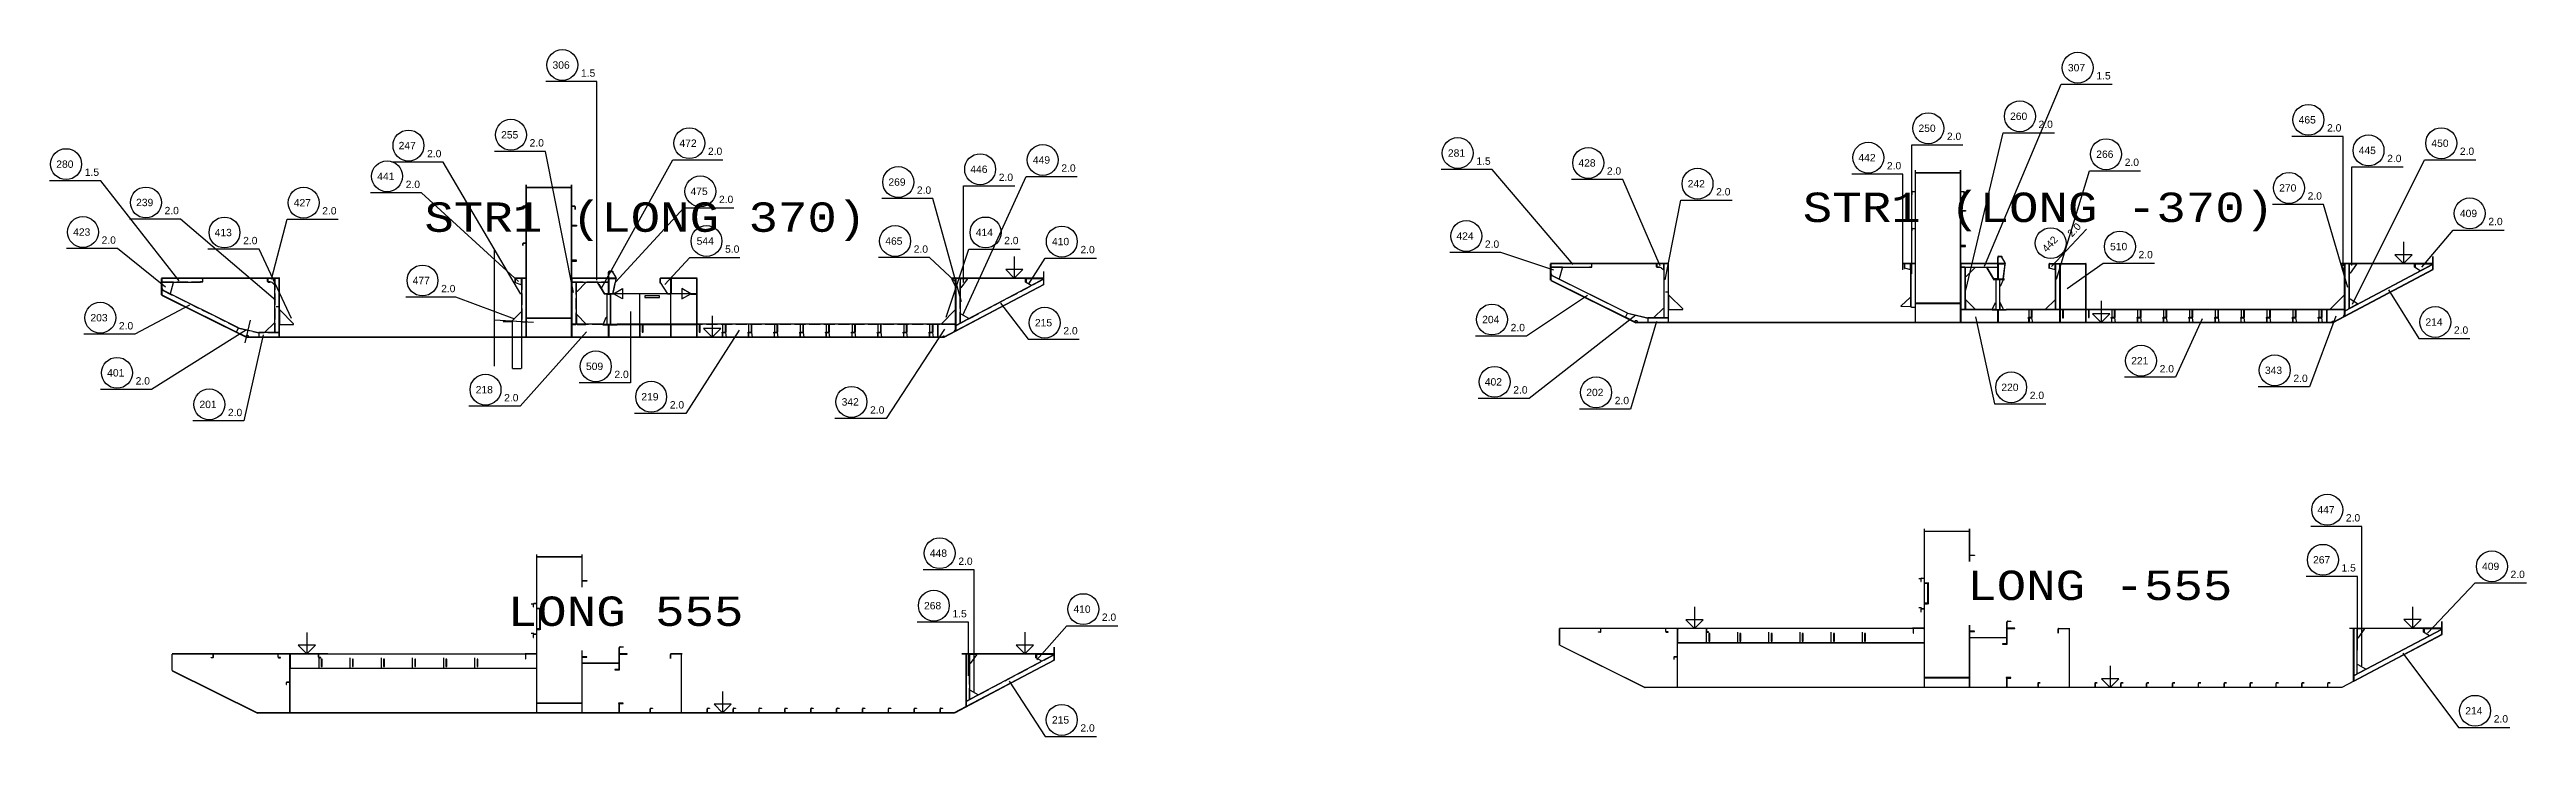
# Model space of a CAD drawing. Header units: inches. Extents: x -15552 to 42302, y -14825 to 18289.
# Drawn here: x 21105 to 42168, y 4995 to 10836 of the extents above; entities that cross this region are included whole.
import ezdxf

# ---------------------------------------------------------------- set-up
doc = ezdxf.new("R2010")
doc.units = ezdxf.units.IN
doc.header["$MEASUREMENT"] = 0
for name, pattern in [('Dashed', [10, 7.5, -2.5]), ('Dashed_dotted', [34, 24, -5, 0, -5]), ('Short_dashed', [5, 3.75, -1.25])]:
    doc.linetypes.add(name, pattern=pattern)
doc.layers.get('0').update_dxf_attribs({"linetype": 'CONTINUOUS'})
doc.layers.get('Defpoints').update_dxf_attribs({"linetype": 'CONTINUOUS'})
doc.styles.add('Style_ARIAL', font='ARIAL')
doc.styles.add('Style_Courier_New', font='Courier New')
doc.dimstyles.new('ISO-25', dxfattribs={"dimtxt": 2.5, "dimasz": 2.5, "dimexe": 0.18, "dimexo": 0.625, "dimgap": 0.09, "dimtad": 1, "dimtih": 1, "dimtoh": 1, "dimdec": 4, "dimzin": 0, "dimdsep": 46, "dimtxsty": 'STANDARD', "dimcen": 0.09, "dimdle": 0.38, "dimadec": 0, "dimazin": 0, "dimtfac": 1, "dimtdec": 4, "dimtofl": 0, "dimtmove": 0, "dimatfit": 3, "dimfxl": 1, "dimtolj": 1, "dimtzin": 0, "dimarcsym": 0})

msp = doc.modelspace()

# ---------------------------------------------------------------- texts
at = {"color": 1, "ltscale": 25, "style": 'Style_ARIAL'}
for s, height, p in [('306', 62.622309, (25382.387607, 10673.520234)), ('1.5', 62.622309, (25624.398105, 10605.026582)), ('307', 62.622309, (38268.822543, 10650.622132)), ('1.5', 62.622309, (38510.833042, 10582.12848)), ('255', 62.622309, (24945.394199, 10079.951814)), ('250', 62.622309, (36998.113315, 10135.763887)), ('2.0', 62.622309, (37240.123813, 10067.270234)), ('260', 62.622309, (37776.992099, 10237.661317)), ('2.0', 62.622309, (38019.002597, 10169.167665)), ('465', 62.622309, (40230.70914, 10207.281831)), ('2.0', 62.622309, (40472.719638, 10138.788179)), ('247', 62.622309, (24073.870151, 9988.49521)), ('2.0', 62.622309, (24315.880649, 9920.001557)), ('2.0', 62.622309, (25187.404697, 10011.458161)), ('472', 62.622309, (26462.249057, 10008.62613)), ('2.0', 62.5, (26704.259555, 9940.132478)), ('449', 62.622309, (29467.394321, 9865.760377)), ('281', 62.622309, (32996.410434, 9924.88437)), ('1.5', 62.622309, (33238.420932, 9856.390718)), ('428', 62.622309, (34106.218784, 9840.747407)), ('442', 62.622309, (36487.615268, 9885.784486)), ('266', 62.622309, (38509.752719, 9914.83722)), ('2.0', 62.622309, (38751.763217, 9846.343568)), ('445', 62.622309, (40741.664951, 9947.085908)), ('2.0', 62.622309, (40983.675449, 9878.592256)), ('450', 62.622309, (41359.767978, 10008.454469)), ('2.0', 62.622309, (41601.778476, 9939.960817)), ('280', 62.622309, (21162.575595, 9830.376771)), ('1.5', 62.622309, (21404.586093, 9761.883119)), ('441', 62.622309, (23892.006748, 9726.927522)), ('2.0', 62.622309, (24134.017246, 9658.43387)), ('269', 62.622309, (28238.74747, 9677.925447)), ('446', 62.622309, (28935.146396, 9787.182191)), ('2.0', 62.622309, (29177.156894, 9718.688539)), ('2.0', 62.622309, (29709.404819, 9797.266725)), ('2.0', 62.622309, (34348.229282, 9772.253755)), ('242', 62.622309, (35035.546176, 9663.750795)), ('2.0', 62.622309, (36729.625766, 9817.290834)), ('270', 62.622309, (40065.334384, 9628.39084)), ('239', 62.622309, (21841.26517, 9504.315522)), ('2.0', 62.622309, (22083.275668, 9435.822251)), ('427', 62.622309, (23182.082431, 9502.131227)), ('2.0', 62.622309, (23424.092929, 9433.637956)), ('475', 62.622309, (26555.947177, 9598.969606)), ('2.0', 62.5, (26797.957675, 9530.475953)), ('2.0', 62.622309, (28480.757968, 9609.431794)), ('2.0', 62.622309, (35277.556674, 9595.257142)), ('2.0', 62.622309, (40307.344882, 9559.897187)), ('423', 62.622309, (21305.947177, 9253.117707)), ('413', 62.622309, (22509.505527, 9248.908189)), ('414', 62.622309, (28981.307285, 9249.311784)), ('424', 62.622309, (33068.97208, 9218.628266)), ('409', 62.622309, (41602.162998, 9411.202958)), ('2.0', 62.622309, (41844.173496, 9342.709687)), ('2.0', 62.622309, (21547.957675, 9184.624437)), ('2.0', 62.622309, (22751.516025, 9180.414918)), ('544', 62.622309, (26608.168857, 9176.502946)), ('5.0', 62.5, (26850.179355, 9108.009675)), ('465', 62.622309, (28212.007968, 9176.322892)), ('2.0', 62.622309, (28454.018466, 9107.829621)), ('2.0', 62.622309, (29223.317783, 9180.818513)), ('410', 62.622309, (29629.659335, 9172.137025)), ('2.0', 62.622309, (29871.669834, 9103.643754)), ('2.0', 62.622309, (33310.982578, 9150.134996)), ('510', 62.622309, (38627.208774, 9129.542878)), ('2.0', 62.622309, (38869.219272, 9061.049607)), ('477', 62.622309, (24193.218295, 8840.792039)), ('2.0', 62.5, (24435.228793, 8772.298768)), ('203', 62.622309, (21453.109043, 8524.400285)), ('2.0', 62.622309, (21695.119541, 8455.907014)), ('215', 62.622309, (29484.569614, 8482.162431)), ('2.0', 62.622309, (29726.580112, 8413.66916)), ('204', 62.622309, (33287.807529, 8509.063676)), ('2.0', 62.622309, (33529.818027, 8440.570405)), ('214', 62.622309, (41309.307163, 8487.531999)), ('2.0', 62.622309, (41551.317661, 8419.038728)), ('221', 62.622309, (38807.04581, 8158.763078)), ('401', 62.622309, (21595.311801, 8055.660966)), ('2.0', 62.622309, (21837.322299, 7987.167695)), ('509', 62.622309, (25666.805332, 8110.880235)), ('2.0', 62.622309, (25908.81583, 8042.386964)), ('402', 62.622309, (33310.360019, 7979.032472)), ('2.0', 62.622309, (39049.056308, 8090.269807)), ('343', 62.622309, (39944.353549, 8077.526811)), ('2.0', 62.622309, (40186.364047, 8009.03354)), ('201', 62.622309, (22380.053012, 7787.057832)), ('218', 62.622309, (24729.229038, 7912.606767)), ('2.0', 62.622309, (24971.239536, 7844.113496)), ('219', 62.622309, (26137.743442, 7851.932099)), ('2.0', 62.622309, (26379.75394, 7783.438829)), ('342', 62.622309, (27840.966098, 7808.592942)), ('2.0', 62.622309, (28082.976596, 7740.099672)), ('2.0', 62.622309, (33552.370517, 7910.539201)), ('202', 62.622309, (34173.07059, 7888.8145)), ('2.0', 62.622309, (34415.081088, 7820.321229)), ('220', 62.622309, (37702.657382, 7932.430604)), ('2.0', 62.622309, (37944.66788, 7863.937333)), ('2.0', 62.622309, (22622.06351, 7718.564561)), ('447', 62.622309, (40390.5358, 6891.032746)), ('2.0', 62.622309, (40632.546298, 6822.539476)), ('448', 62.622309, (28591.152255, 6521.903184)), ('2.0', 62.622309, (28833.162753, 6453.409913)), ('267', 62.622309, (40353.478305, 6465.627626)), ('1.5', 62.622309, (40595.488803, 6397.134355)), ('409', 62.622309, (41790.651767, 6409.98607)), ('2.0', 62.622309, (42032.662265, 6341.492799)), ('268', 62.622309, (28541.390293, 6075.752595)), ('410', 62.622309, (29812.032382, 6046.010545)), ('1.5', 62.622309, (28783.400791, 6007.259515)), ('2.0', 62.622309, (30054.04288, 5977.517465)), ('215', 62.622309, (29629.360263, 5104.120019)), ('2.0', 62.622309, (29871.370761, 5035.626939)), ('214', 62.622309, (41647.985141, 5181.42772)), ('2.0', 62.622309, (41889.995639, 5112.93464))]:
    msp.add_text(s, height=height, dxfattribs=at).set_placement(p)
at = {"color": 7, "ltscale": 25, "style": 'Style_Courier_New'}
for s, p in [('STR1 (LONG 370)', (24293.019931, 9286.082795)), ('STR1 (LONG -370)', (36014.196079, 9369.688752)), ('LONG -555', (37412.609165, 6154.964212)), ('LONG 555', (25001.671665, 5934.635499))]:
    msp.add_text(s, height=250, dxfattribs=at).set_placement(p)
at = {"color": 1, "ltscale": 25, "style": 'Style_ARIAL'}
for s, p in [('2.0', (38303.554599, 9237.603715)), ('442', (38088.491123, 9107.193711))]:
    msp.add_text(s, height=62.622309, rotation=47.034092, dxfattribs=at).set_placement(p)

# ---------------------------------------------------------------- blocks, each defined once
blk = doc.blocks.new('*D3')
at = {"color": 0, "lineweight": -2, "ltscale": 25}
for p, q in [((25038.473422, 8525.667527), (24961.815761, 8525.667527)), ((25038.473422, 8521.478608), (24961.815761, 8521.478608)), ((24961.995761, 8528.167527), (24961.995761, 8530.667527)), ((24961.995761, 8518.978608), (24961.995761, 8516.478608))]:
    blk.add_line(p, q, dxfattribs=at)
at = {"color": 0}
for points in [[(24961.579095, 8528.167527), (24962.412428, 8528.167527), (24961.995761, 8525.667527)], [(24962.412428, 8518.978608), (24961.579095, 8518.978608), (24961.995761, 8521.478608)]]:
    blk.add_solid(points, dxfattribs=at)
at = {"layer": 'Defpoints', "color": 0}
for p in [(24961.995761, 8525.667527), (25039.098422, 8525.667527), (25039.098422, 8521.478608)]:
    blk.add_point(p, dxfattribs=at)
at = {"color": 0, "insert": (24961.995761, 8523.573068), "char_height": 2.5, "attachment_point": 5}
blk.add_mtext('\\A1;4.1889', dxfattribs=at)
blk = doc.blocks.new('*D4')
at = {"color": 0, "lineweight": -2, "ltscale": 25}
for p, q in [((25039.098422, 8525.042527), (25039.098422, 8123.615274)), ((25119.100253, 8520.853608), (25119.100253, 8123.615274)), ((25041.598422, 8123.795274), (25116.600253, 8123.795274))]:
    blk.add_line(p, q, dxfattribs=at)
at = {"color": 0}
for points in [[(25041.598422, 8124.211941), (25041.598422, 8123.378607), (25039.098422, 8123.795274)], [(25116.600253, 8123.378607), (25116.600253, 8124.211941), (25119.100253, 8123.795274)]]:
    blk.add_solid(points, dxfattribs=at)
at = {"layer": 'Defpoints', "color": 0}
for p in [(25039.098422, 8525.667527), (25119.100253, 8521.478608), (25119.100253, 8123.795274)]:
    blk.add_point(p, dxfattribs=at)
at = {"color": 0, "insert": (25079.099338, 8125.135274), "char_height": 2.5, "attachment_point": 5}
blk.add_mtext('\\A1;80.0018', dxfattribs=at)

# ---------------------------------------------------------------- dimensions: what is measured, and where the dimension line sits
at = {"color": 1, "ltscale": 25}
dim = msp.add_linear_dim(base=(24961.995761, 8525.667527), p1=(25039.098422, 8521.478608), p2=(25039.098422, 8525.667527), angle=90, dimstyle='ISO-25', dxfattribs=at)
dim.commit()
dim.dimension.update_dxf_attribs({"geometry": '*D3', "text_midpoint": (24961.995761, 8523.573068)})
dim = msp.add_linear_dim(base=(25119.100253, 8123.795274), p1=(25039.098422, 8525.667527), p2=(25119.100253, 8521.478608), dimstyle='ISO-25', dxfattribs=at)
dim.commit()
dim.dimension.update_dxf_attribs({"geometry": '*D4', "text_midpoint": (25079.099338, 8125.135274)})

# ---------------------------------------------------------------- linework, layer by layer
at = {"color": 3, "ltscale": 25}
for p, q in [((36971.4379, 8514.982179), (36971.4379, 9811.743501)), ((36972.939365, 8514.982179), (36972.939365, 9811.743501)), ((37356.43851, 8514.982179), (37356.43851, 9811.743501)), ((37357.939975, 8514.982179), (37357.939975, 9811.743501)), ((25159.099643, 9504.379609), (25133.547275, 9504.379609)), ((25159.099643, 9502.258638), (25133.547275, 9502.258638)), ((25159.099643, 8389.378694), (25159.099643, 9686.159089)), ((25160.601108, 8389.378694), (25160.601108, 9686.159089)), ((25544.100253, 8389.378694), (25544.100253, 9686.159089)), ((25545.601718, 8389.378694), (25545.601718, 9686.159089)), ((25571.157138, 9504.379609), (25545.601718, 9504.379609)), ((25571.157138, 9502.258638), (25545.601718, 9502.258638)), ((36945.88248, 9629.983094), (36971.4379, 9629.983094)), ((36945.88248, 9627.862123), (36971.4379, 9627.862123)), ((37357.939975, 9629.983094), (37383.492343, 9629.983094)), ((37357.939975, 9627.862123), (37383.492343, 9627.862123)), ((36945.88248, 9314.982179), (36971.4379, 9314.982179)), ((36945.88248, 9313.48224), (36971.4379, 9313.48224)), ((25159.099643, 9189.378694), (25133.547275, 9189.378694)), ((25159.099643, 9187.878755), (25133.547275, 9187.878755)), ((37671.4379, 8884.982255), (37671.4379, 9069.091752)), ((37674.437778, 8884.982255), (37674.437778, 9069.091752)), ((41371.4379, 8964.982179), (41371.4379, 9074.982408)), ((41373.439853, 8964.982179), (41373.439853, 9074.982408)), ((23064.101474, 8890.878633), (22057.60123, 8890.878633)), ((22057.60123, 8749.378923), (22057.60123, 8889.378694)), ((23064.101474, 8889.378694), (22057.60123, 8889.378694)), ((22059.099643, 8749.378923), (22059.099643, 8889.378694)), ((22059.099643, 8889.378694), (22059.099643, 8863.878587)), ((22407.60123, 8889.378694), (22059.099643, 8889.378694)), ((22064.101474, 8859.37877), (22059.099643, 8854.378846)), ((22159.099643, 8859.37877), (22059.099643, 8859.37877)), ((22059.099643, 8859.37877), (22059.099643, 8794.038728)), ((22389.101474, 8863.878587), (22407.60123, 8863.878587)), ((22407.60123, 8863.878587), (22407.60123, 8889.378694)), ((22407.60123, 8863.824037), (22407.60123, 8889.378694)), ((22409.099643, 8863.824037), (22409.099643, 8889.378694)), ((22959.099643, 8863.824037), (22959.099643, 8889.378694)), ((22960.601108, 8863.824037), (22960.601108, 8889.378694)), ((22965.599887, 8889.378694), (22960.601108, 8884.37877)), ((23019.100253, 8889.378694), (22960.601108, 8889.378694)), ((22960.601108, 8865.878633), (22965.599887, 8860.878709)), ((23019.100253, 8884.37877), (23014.101474, 8889.378694)), ((23059.099643, 8889.378694), (23025.100009, 8889.378694)), ((23059.099643, 8389.378694), (23059.099643, 8889.378694)), ((23059.099643, 8429.378846), (23059.099643, 8889.378694)), ((23060.601108, 8389.378694), (23060.601108, 8889.378694)), ((25159.099643, 8892.378572), (25059.099643, 8892.378572)), ((25159.099643, 8889.378694), (25059.099643, 8889.378694)), ((25159.099643, 8889.378694), (25125.100009, 8889.378694)), ((25159.099643, 8519.382432), (25159.099643, 8889.378694)), ((25859.099643, 8892.378572), (25545.601718, 8892.378572)), ((25545.601718, 8889.378694), (25545.601718, 8863.878587)), ((25859.099643, 8889.378694), (25545.601718, 8889.378694)), ((25859.099643, 8889.378694), (25545.601718, 8889.378694)), ((25545.601718, 8859.37877), (25545.601718, 8499.378923)), ((25579.601352, 8859.37877), (25545.601718, 8859.37877)), ((25859.099643, 8759.37877), (25859.099643, 8943.488267)), ((25859.099643, 8889.378694), (25859.099643, 8892.378572)), ((25859.099643, 8863.878587), (25859.099643, 8889.378694)), ((25859.200351, 8889.378694), (25859.200351, 8892.378572)), ((25862.099521, 8759.37877), (25862.099521, 8943.488267)), ((26392.134921, 8890.878633), (26300.045078, 8890.878633)), ((26392.134921, 8889.378694), (26300.045078, 8889.378694)), ((26389.101474, 8759.37877), (26389.101474, 8889.378694)), ((26390.599887, 8759.37877), (26390.599887, 8889.378694)), ((26609.099643, 8889.378694), (26390.599887, 8889.378694)), ((26390.599887, 8889.378694), (26390.599887, 8759.37877)), ((26609.099643, 8891.378739), (26392.137973, 8891.378739)), ((26609.099643, 8889.378694), (26392.137973, 8889.378694)), ((26611.101596, 8889.378694), (26395.601718, 8889.378694)), ((26611.098544, 8891.378739), (26609.099643, 8891.378739)), ((26609.099643, 8389.378694), (26609.099643, 8889.378694)), ((26609.099643, 8389.378694), (26609.099643, 8889.378694)), ((26611.098544, 8889.378694), (26609.099643, 8889.378694)), ((26609.099643, 8499.378541), (26609.099643, 8889.378694)), ((26611.101596, 8389.378694), (26611.101596, 8889.378694)), ((29559.099643, 8889.378694), (28774.102085, 8889.378694)), ((28809.099643, 8442.319825), (28809.099643, 8889.378694)), ((28810.601108, 8442.319825), (28810.601108, 8889.378694)), ((28810.601108, 8889.378694), (28810.601108, 8488.373902)), ((28844.600742, 8889.378694), (28810.601108, 8889.378694)), ((29559.099643, 8839.378694), (29559.099643, 8949.378923)), ((29559.099643, 8839.378694), (29559.099643, 8877.849534)), ((29561.101596, 8839.378694), (29561.101596, 8949.378923)), ((34876.439731, 9016.482118), (33869.939487, 9016.482118)), ((33869.939487, 8874.982408), (33869.939487, 9014.982179)), ((34876.439731, 9014.982179), (33869.939487, 9014.982179)), ((33870.549838, 8873.191026), (34595.549838, 8513.190797)), ((33871.4379, 8874.982408), (33871.4379, 9014.982179)), ((33871.4379, 9014.982179), (33871.4379, 8989.482072)), ((34219.939487, 9014.982179), (33871.4379, 9014.982179)), ((33876.439731, 8984.982255), (33871.4379, 8979.982331)), ((33971.4379, 8984.982255), (33871.4379, 8984.982255)), ((33871.4379, 8984.982255), (33871.4379, 8919.642213)), ((33871.4379, 8929.64206), (33880.394809, 8915.194657)), ((33871.4379, 8912.943223), (33871.4379, 8874.982408)), ((33871.4379, 8874.982408), (34596.4379, 8514.982179)), ((33871.4379, 8874.982408), (34506.859653, 8559.463075)), ((33874.49271, 8986.427644), (34201.439731, 8986.427644)), ((34523.793857, 8593.562272), (33876.897495, 8914.779618)), ((34201.439731, 8989.482072), (34219.939487, 8989.482072)), ((34219.939487, 8989.482072), (34219.939487, 9014.982179)), ((34219.939487, 8989.427522), (34219.939487, 9014.982179)), ((34221.4379, 8989.427522), (34221.4379, 9014.982179)), ((34771.4379, 8989.427522), (34771.4379, 9014.982179)), ((34772.939365, 8989.427522), (34772.939365, 9014.982179)), ((34777.938144, 9014.982179), (34772.939365, 9009.982255)), ((34831.43851, 9014.982179), (34772.939365, 9014.982179)), ((34772.939365, 8991.482118), (34777.938144, 8986.482194)), ((34831.43851, 9009.982255), (34826.439731, 9014.982179)), ((34871.4379, 9014.982179), (34837.438266, 9014.982179)), ((34871.4379, 8514.982179), (34871.4379, 9014.982179)), ((34871.4379, 8554.982331), (34871.4379, 9014.982179)), ((34872.939365, 8514.982179), (34872.939365, 9014.982179)), ((36971.4379, 9017.982438), (36871.4379, 9017.982438)), ((36971.4379, 9014.982179), (36871.4379, 9014.982179)), ((36933.364169, 9010.909227), (36933.364169, 8650.840715)), ((36971.4379, 9014.982179), (36937.438266, 9014.982179)), ((36971.4379, 8644.985917), (36971.4379, 9014.982179)), ((37671.4379, 9017.982438), (37357.939975, 9017.982438)), ((37357.939975, 9014.982179), (37357.939975, 8989.482072)), ((37671.4379, 9014.982179), (37357.939975, 9014.982179)), ((37671.4379, 9014.982179), (37357.939975, 9014.982179)), ((37357.939975, 8984.982255), (37357.939975, 8624.982408)), ((37391.939609, 8984.982255), (37357.939975, 8984.982255)), ((37634.438388, 8884.982255), (37729.439609, 8884.982255)), ((37634.438388, 8881.982377), (37729.439609, 8881.982377)), ((37671.4379, 9014.982179), (37671.4379, 9017.982438)), ((37671.4379, 8989.482072), (37671.4379, 9014.982179)), ((37671.538608, 9014.982179), (37671.538608, 9017.982438)), ((38112.383335, 9016.482118), (38204.473178, 9016.482118)), ((38112.383335, 9014.982179), (38204.473178, 9014.982179)), ((38201.439731, 9014.982179), (38167.437045, 9014.982179)), ((38201.439731, 8624.982408), (38201.439731, 9014.982179)), ((38201.439731, 8514.982179), (38201.439731, 9014.982179)), ((38201.439731, 9014.982179), (38201.439731, 8514.982179)), ((38421.4379, 9014.982179), (38202.938144, 9014.982179)), ((38202.938144, 9014.982179), (38202.938144, 8624.982408)), ((38202.938144, 9014.982179), (38202.938144, 8514.982179)), ((38204.473178, 9016.982225), (38421.4379, 9016.982225)), ((38204.473178, 9014.982179), (38421.4379, 9014.982179)), ((38423.436801, 9016.982225), (38421.4379, 9016.982225)), ((38421.4379, 8514.982179), (38421.4379, 9014.982179)), ((38423.436801, 9014.982179), (38421.4379, 9014.982179)), ((38421.4379, 8624.982408), (38421.4379, 9014.982179)), ((38423.439853, 8514.982179), (38423.439853, 9014.982179)), ((41371.4379, 8964.982179), (40521.4379, 8514.982179)), ((41372.37479, 8963.21483), (40522.37479, 8513.21483)), ((41371.4379, 9014.982179), (40586.43729, 9014.982179)), ((40621.4379, 8567.92331), (40621.4379, 9014.982179)), ((40622.939365, 8567.92331), (40622.939365, 9014.982179)), ((40622.939365, 9014.982179), (40622.939365, 8613.977388)), ((40656.938999, 9014.982179), (40622.939365, 9014.982179)), ((40622.939365, 8568.71753), (41371.4379, 8964.982179)), ((41365.932529, 9005.147126), (40624.63309, 8612.693742)), ((40661.013095, 8636.05037), (40661.013095, 9010.909227)), ((41371.4379, 8964.982179), (41371.4379, 9003.453019)), ((22058.211582, 8747.587541), (22783.211582, 8387.587312)), ((22059.099643, 8804.038575), (22068.056552, 8789.591172)), ((22059.099643, 8787.339738), (22059.099643, 8749.378923)), ((22059.099643, 8749.378923), (22784.099643, 8389.378694)), ((22059.099643, 8749.378923), (22694.521396, 8433.85959)), ((25901.100986, 8759.37877), (25822.100131, 8759.37877)), ((25901.100986, 8756.378892), (25822.100131, 8756.378892)), ((26390.599887, 8759.37877), (25876.598422, 8759.37877)), ((25876.598422, 8759.37877), (25876.598422, 8499.378541)), ((25901.100986, 8759.37877), (25977.422397, 8803.410295)), ((26559.099643, 8759.37877), (25901.100986, 8759.37877)), ((25977.422397, 8715.347627), (25901.100986, 8759.37877)), ((25977.422397, 8803.410295), (25977.422397, 8715.347627)), ((26124.102085, 8389.378694), (26124.102085, 8756.378892)), ((26167.598789, 8742.19127), (26167.598789, 8726.56627)), ((26292.598789, 8742.19127), (26167.598789, 8742.19127)), ((26167.598789, 8726.56627), (26292.598789, 8726.56627)), ((26292.598789, 8726.56627), (26292.598789, 8742.19127)), ((26389.101474, 8389.378694), (26389.101474, 8756.378892)), ((26559.099643, 8759.37877), (26482.778232, 8803.410295)), ((26482.778232, 8803.410295), (26482.778232, 8715.347627)), ((26482.778232, 8715.347627), (26559.099643, 8759.37877)), ((29559.099643, 8839.378694), (28709.099643, 8389.378694)), ((29560.036533, 8837.611344), (28710.036533, 8387.611344)), ((28810.601108, 8443.114045), (29559.099643, 8839.378694)), ((34845.937412, 8776.482347), (34871.4379, 8776.482347)), ((36937.438266, 8646.767762), (36971.4379, 8644.985917)), ((22694.521396, 8433.85959), (22709.645908, 8464.310792)), ((23025.100009, 8429.378846), (23059.099643, 8429.378846)), ((25125.100009, 8521.164277), (25159.099643, 8519.382432)), ((25545.601718, 8499.378923), (25579.601352, 8499.378923)), ((25545.601718, 8493.378785), (25545.601718, 8389.378694)), ((25932.598178, 8499.378541), (25812.600009, 8499.378541)), ((25932.598178, 8496.378663), (25812.600009, 8496.378663)), ((25859.099643, 8493.378785), (25812.600009, 8493.378785)), ((25859.099643, 8389.378694), (25859.099643, 8496.378663)), ((25859.099643, 8389.378694), (25859.099643, 8493.378785)), ((25862.099521, 8389.378694), (25862.099521, 8496.378663)), ((25862.099521, 8493.378785), (25862.099521, 8389.378694)), ((25932.60123, 8493.378785), (25862.099521, 8493.378785)), ((25876.598422, 8499.378541), (26609.099643, 8499.378541)), ((28659.099643, 8389.378694), (28659.099643, 8493.378785)), ((28659.099643, 8493.378785), (28659.099643, 8389.378694)), ((28709.099643, 8389.378694), (28809.099643, 8442.319825)), ((28809.099643, 8442.319825), (28809.099643, 8493.378785)), ((28810.601108, 8488.373902), (28844.600742, 8506.373933)), ((28810.601108, 8481.584886), (28810.601108, 8443.114045)), ((34506.859653, 8559.463075), (34521.984165, 8589.914277)), ((40521.4379, 8514.982179), (34596.4379, 8514.982179)), ((40521.4379, 8512.982133), (34596.4379, 8512.982133)), ((34867.366855, 8553.055146), (34696.4379, 8553.055146)), ((34696.4379, 8548.982194), (34696.4379, 8514.982179)), ((34696.4379, 8514.982179), (34871.4379, 8514.982179)), ((34837.438266, 8554.982331), (34871.4379, 8554.982331)), ((34871.4379, 8514.982179), (34871.4379, 8548.982194)), ((37357.939975, 8624.982408), (37391.939609, 8624.982408)), ((37357.939975, 8618.98227), (37357.939975, 8514.982179)), ((37357.939975, 8514.982179), (37671.4379, 8514.982179)), ((37624.938266, 8623.055223), (37362.01102, 8623.055223)), ((37624.938266, 8624.982026), (37744.936435, 8624.982026)), ((37624.938266, 8621.982148), (37744.936435, 8621.982148)), ((37671.4379, 8618.98227), (37624.938266, 8618.98227)), ((37671.4379, 8514.982179), (37671.4379, 8621.982148)), ((37671.4379, 8514.982179), (37671.4379, 8618.98227)), ((37674.437778, 8514.982179), (37674.437778, 8621.982148)), ((37674.437778, 8618.98227), (37674.437778, 8514.982179)), ((37744.939487, 8618.98227), (37674.437778, 8618.98227)), ((37674.437778, 8514.982179), (40471.4379, 8514.982179)), ((40471.4379, 8623.055223), (37744.939487, 8623.055223)), ((37936.43729, 8549.055436), (37936.43729, 8514.982179)), ((37938.439243, 8549.055436), (37938.439243, 8514.982179)), ((38167.437045, 8624.982408), (38201.439731, 8624.982408)), ((38201.439731, 8622.982362), (38201.439731, 8514.982179)), ((38202.938144, 8624.982408), (38421.4379, 8624.982408)), ((38421.4379, 8548.982194), (38421.4379, 8514.982179)), ((38641.439121, 8514.982179), (38641.439121, 8549.055436)), ((38643.438022, 8514.982179), (38643.438022, 8549.055436)), ((38861.43729, 8514.982179), (38861.43729, 8549.055436)), ((38863.439243, 8514.982179), (38863.439243, 8549.055436)), ((39081.43851, 8514.982179), (39081.43851, 8549.055436)), ((39083.437412, 8514.982179), (39083.437412, 8549.055436)), ((39301.439731, 8514.982179), (39301.439731, 8549.055436)), ((39303.438632, 8514.982179), (39303.438632, 8549.055436)), ((39521.4379, 8514.982179), (39521.4379, 8549.055436)), ((39523.439853, 8514.982179), (39523.439853, 8549.055436)), ((39741.439121, 8514.982179), (39741.439121, 8549.055436)), ((39743.438022, 8514.982179), (39743.438022, 8549.055436)), ((39961.43729, 8514.982179), (39961.43729, 8549.055436)), ((39963.439243, 8514.982179), (39963.439243, 8549.055436)), ((40181.43851, 8514.982179), (40181.43851, 8549.055436)), ((40183.437412, 8514.982179), (40183.437412, 8549.055436)), ((40401.439731, 8514.982179), (40401.439731, 8549.055436)), ((40403.438632, 8514.982179), (40403.438632, 8549.055436)), ((40471.4379, 8514.982179), (40471.4379, 8618.98227)), ((40471.4379, 8618.98227), (40471.4379, 8514.982179)), ((40471.4379, 8514.982179), (40521.4379, 8514.982179)), ((40521.4379, 8514.982179), (40621.4379, 8567.92331)), ((40621.4379, 8567.92331), (40621.4379, 8618.98227)), ((40622.939365, 8613.977388), (40656.938999, 8631.977418)), ((40622.939365, 8607.188371), (40622.939365, 8568.71753)), ((28709.099643, 8389.378694), (22784.099643, 8389.378694)), ((28709.099643, 8387.378648), (22784.099643, 8387.378648)), ((22884.099643, 8423.378709), (22884.099643, 8389.378694)), ((22884.099643, 8389.378694), (23059.099643, 8389.378694)), ((23059.099643, 8389.378694), (23059.099643, 8423.378709)), ((25545.601718, 8389.378694), (25859.099643, 8389.378694)), ((25862.099521, 8389.378694), (28659.099643, 8389.378694)), ((26829.100864, 8389.378694), (26829.100864, 8423.451951)), ((26831.099765, 8389.378694), (26831.099765, 8423.451951)), ((27049.102085, 8389.378694), (27049.102085, 8423.451951)), ((27051.100986, 8389.378694), (27051.100986, 8423.451951)), ((27269.100253, 8389.378694), (27269.100253, 8423.451951)), ((27271.102207, 8389.378694), (27271.102207, 8423.451951)), ((27489.101474, 8389.378694), (27489.101474, 8423.451951)), ((27491.100376, 8389.378694), (27491.100376, 8423.451951)), ((27709.099643, 8389.378694), (27709.099643, 8423.451951)), ((27711.101596, 8389.378694), (27711.101596, 8423.451951)), ((27929.100864, 8389.378694), (27929.100864, 8423.451951)), ((27931.099765, 8389.378694), (27931.099765, 8423.451951)), ((28149.102085, 8389.378694), (28149.102085, 8423.451951)), ((28151.100986, 8389.378694), (28151.100986, 8423.451951)), ((28369.100253, 8389.378694), (28369.100253, 8423.451951)), ((28371.102207, 8389.378694), (28371.102207, 8423.451951)), ((28589.101474, 8389.378694), (28589.101474, 8423.451951)), ((28591.100376, 8389.378694), (28591.100376, 8423.451951)), ((28659.099643, 8389.378694), (28709.099643, 8389.378694)), ((37048.281162, 5411.667588), (37048.281162, 6760.347322)), ((37049.782626, 5411.667588), (37049.782626, 6760.347322)), ((37433.281772, 6482.03769), (37433.281772, 6760.347322)), ((37434.783237, 6482.03769), (37434.783237, 6760.347322)), ((25248.622959, 5194.631723), (25248.622959, 6543.332627)), ((25250.121372, 5194.631723), (25250.121372, 6543.332627)), ((25633.623569, 6265.001825), (25633.623569, 6543.332627)), ((25635.121982, 6265.001825), (25635.121982, 6543.332627)), ((37022.728793, 6341.668656), (37048.281162, 6341.668656)), ((37022.728793, 6339.547303), (37048.281162, 6339.547303)), ((25223.12247, 6118.717721), (25201.7327, 6118.717721)), ((25248.622959, 6124.632791), (25223.067539, 6124.632791)), ((25248.622959, 6122.511438), (25223.067539, 6122.511438)), ((37074.782626, 6304.941514), (37074.782626, 6118.393853)), ((37079.781406, 6304.941514), (37079.781406, 6118.393853)), ((25275.121372, 5901.357988), (25275.121372, 6087.905458)), ((25280.123203, 5901.357988), (25280.123203, 6087.905458)), ((33946.782749, 5771.667627), (33946.782749, 5911.667588)), ((35270.507114, 5911.667588), (33946.782749, 5911.667588)), ((33948.281162, 5771.667627), (33948.281162, 5911.667588)), ((34296.782749, 5886.112931), (34296.782749, 5911.667588)), ((34298.281162, 5886.112931), (34298.281162, 5911.667588)), ((34848.281162, 5886.112931), (34848.281162, 5911.667588)), ((34849.782626, 5886.112931), (34849.782626, 5911.667588)), ((34948.281162, 5411.667588), (34948.281162, 5911.667588)), ((34949.782626, 5411.667588), (34949.782626, 5911.667588)), ((34949.782626, 5911.667588), (34949.782626, 5797.667649)), ((37048.281162, 5911.667588), (34949.782626, 5911.667588)), ((35193.282382, 5911.667588), (35193.282382, 5886.112931)), ((35194.783847, 5911.667588), (35194.783847, 5886.112931)), ((37048.281162, 5914.667657), (36948.281162, 5914.667657)), ((37048.281162, 5911.667588), (36948.281162, 5911.667588)), ((37022.728793, 6081.665757), (37048.281162, 6081.665567)), ((37022.728793, 6079.544404), (37048.281162, 6079.544404)), ((37048.281162, 5797.667649), (37048.281162, 5911.667588)), ((37433.281772, 5411.667588), (37433.281772, 5941.297486)), ((37434.783237, 5411.667588), (37434.783237, 5941.297486)), ((37748.281162, 5781.667665), (37748.281162, 5965.777162)), ((37751.28104, 5781.667665), (37751.28104, 5965.777162)), ((38189.226596, 5913.167718), (38284.783237, 5913.167718)), ((38189.226596, 5911.667588), (38284.783237, 5911.667588)), ((38278.282993, 5911.667588), (38278.282993, 5411.667588)), ((38279.781406, 5911.667588), (38279.781406, 5411.667588)), ((41448.281162, 5911.667588), (40663.283603, 5911.667588)), ((40698.281162, 5464.608911), (40698.281162, 5911.667588)), ((40699.782626, 5464.608911), (40699.782626, 5911.667588)), ((40699.782626, 5911.667588), (40699.782626, 5510.662606)), ((40725.283115, 5911.667588), (40699.782626, 5911.667588)), ((41442.775791, 5901.832345), (40701.476352, 5509.379151)), ((40728.337924, 5527.217439), (40728.337924, 5908.61297)), ((41448.281162, 5861.667588), (41448.281162, 5971.667627)), ((41448.281162, 5861.667588), (41448.281162, 5900.138429)), ((41450.283115, 5861.667588), (41450.283115, 5971.667627)), ((22147.121494, 5554.631761), (22147.121494, 5694.631723)), ((23470.845859, 5694.631723), (22147.121494, 5694.631723)), ((22148.622959, 5554.631761), (22148.622959, 5694.631723)), ((22497.121494, 5669.077066), (22497.121494, 5694.631723)), ((22498.622959, 5669.077066), (22498.622959, 5694.631723)), ((23048.622959, 5669.077066), (23048.622959, 5694.631723)), ((23050.121372, 5669.077066), (23050.121372, 5694.631723)), ((23148.622959, 5194.631723), (23148.622959, 5694.631723)), ((23150.121372, 5194.631723), (23150.121372, 5694.631723)), ((23150.121372, 5694.631723), (23150.121372, 5580.631784)), ((25248.622959, 5694.631723), (23150.121372, 5694.631723)), ((23393.621127, 5669.077066), (23393.621127, 5694.631723)), ((23395.122592, 5669.077066), (23395.122592, 5694.631723)), ((25248.622959, 5697.631791), (25148.622959, 5697.631791)), ((25248.622959, 5694.631723), (25148.622959, 5694.631723)), ((25223.12247, 5870.566323), (25201.7327, 5870.566323)), ((25248.622959, 5864.629701), (25223.067539, 5864.629701)), ((25248.622959, 5862.508538), (25223.067539, 5862.508538)), ((25248.622959, 5580.631784), (25248.622959, 5694.631723)), ((25633.623569, 5194.631723), (25633.623569, 5724.261621)), ((25635.121982, 5194.631723), (25635.121982, 5724.261621)), ((25948.622959, 5564.631799), (25948.622959, 5748.741296)), ((25951.622836, 5564.631799), (25951.622836, 5748.741296)), ((26485.121982, 5696.131662), (26389.568393, 5696.131662)), ((26485.121982, 5694.631723), (26389.568393, 5694.631723)), ((26478.621738, 5194.631723), (26478.621738, 5694.631723)), ((26480.123203, 5194.631723), (26480.123203, 5694.631723)), ((29648.622959, 5694.631723), (28863.622348, 5694.631723)), ((28898.622959, 5247.572854), (28898.622959, 5694.631723)), ((28900.121372, 5247.572854), (28900.121372, 5694.631723)), ((28900.121372, 5694.631723), (28900.121372, 5293.626741)), ((28925.62186, 5694.631723), (28900.121372, 5694.631723)), ((29648.622959, 5644.631723), (29648.622959, 5754.631761)), ((29650.62186, 5644.631723), (29650.62186, 5754.631761)), ((33947.3931, 5769.876245), (34672.3931, 5409.876397)), ((33948.281162, 5771.667627), (34673.281162, 5411.667588)), ((34953.716342, 5793.594697), (37044.347446, 5793.594697)), ((41448.281162, 5861.667588), (40598.281162, 5411.667588)), ((41449.218051, 5859.900048), (40599.218051, 5409.900048)), ((40699.782626, 5465.40294), (41448.281162, 5861.667588)), ((22147.731845, 5552.840379), (22872.731845, 5192.840531)), ((22148.622959, 5554.631761), (22873.622959, 5194.631723)), ((29648.622959, 5644.631723), (28798.622959, 5194.631723)), ((29649.556796, 5642.864183), (28799.556796, 5192.864183)), ((28900.121372, 5248.367074), (29648.622959, 5644.631723)), ((29648.622959, 5644.631723), (29648.622959, 5683.102563)), ((34922.728793, 5673.167565), (34948.281162, 5673.167565)), ((34922.728793, 5671.667627), (34948.281162, 5671.667627)), ((37748.281162, 5411.667588), (37748.281162, 5491.667512)), ((37751.28104, 5411.667588), (37751.28104, 5491.667512)), ((40699.782626, 5510.662606), (40725.283115, 5524.162629)), ((40699.782626, 5503.87378), (40699.782626, 5465.40294)), ((23148.622959, 5456.1317), (23123.067539, 5456.1317)), ((23148.622959, 5454.631761), (23123.067539, 5454.631761)), ((25948.622959, 5194.631723), (25948.622959, 5274.631646)), ((25951.622836, 5194.631723), (25951.622836, 5274.631646)), ((28900.121372, 5293.626741), (28925.62186, 5307.126763)), ((28900.121372, 5286.837915), (28900.121372, 5248.367074)), ((40598.281162, 5411.667588), (34673.281162, 5411.667588)), ((40598.281162, 5409.667733), (34673.281162, 5409.667733)), ((38013.283603, 5445.740655), (38013.283603, 5411.667588)), ((38015.282504, 5445.740655), (38015.282504, 5411.667588)), ((38498.281162, 5445.740655), (38498.281162, 5411.667588)), ((38500.283115, 5445.740655), (38500.283115, 5411.667588)), ((38718.282382, 5411.667588), (38718.282382, 5445.740655)), ((38720.281284, 5411.667588), (38720.281284, 5445.740655)), ((38938.283603, 5411.667588), (38938.283603, 5445.740655)), ((38940.282504, 5411.667588), (38940.282504, 5445.740655)), ((39158.281772, 5411.667588), (39158.281772, 5445.740655)), ((39160.283725, 5411.667588), (39160.283725, 5445.740655)), ((39378.282993, 5411.667588), (39378.282993, 5445.740655)), ((39380.281894, 5411.667588), (39380.281894, 5445.740655)), ((39598.281162, 5411.667588), (39598.281162, 5445.740655)), ((39600.283115, 5411.667588), (39600.283115, 5445.740655)), ((39818.282382, 5411.667588), (39818.282382, 5445.740655)), ((39820.281284, 5411.667588), (39820.281284, 5445.740655)), ((40038.283603, 5411.667588), (40038.283603, 5445.740655)), ((40040.282504, 5411.667588), (40040.282504, 5445.740655)), ((40258.281772, 5411.667588), (40258.281772, 5445.740655)), ((40260.283725, 5411.667588), (40260.283725, 5445.740655)), ((40478.282993, 5411.667588), (40478.282993, 5445.740655)), ((40480.281894, 5411.667588), (40480.281894, 5445.740655)), ((28798.622959, 5194.631723), (22873.622959, 5194.631723)), ((28798.622959, 5192.631677), (22873.622959, 5192.631677)), ((26213.622348, 5194.631723), (26213.622348, 5228.704789)), ((26215.62125, 5194.631723), (26215.62125, 5228.704789)), ((26698.622959, 5194.631723), (26698.622959, 5228.704789)), ((26700.62186, 5194.631723), (26700.62186, 5228.704789)), ((26918.621127, 5194.631723), (26918.621127, 5228.704789)), ((26920.623081, 5194.631723), (26920.623081, 5228.704789)), ((27138.622348, 5194.631723), (27138.622348, 5228.704789)), ((27140.62125, 5194.631723), (27140.62125, 5228.704789)), ((27358.623569, 5194.631723), (27358.623569, 5228.704789)), ((27360.62247, 5194.631723), (27360.62247, 5228.704789)), ((27578.621738, 5194.631723), (27578.621738, 5228.704789)), ((27580.623691, 5194.631723), (27580.623691, 5228.704789)), ((27798.622959, 5194.631723), (27798.622959, 5228.704789)), ((27800.62186, 5194.631723), (27800.62186, 5228.704789)), ((28018.621127, 5194.631723), (28018.621127, 5228.704789)), ((28020.623081, 5194.631723), (28020.623081, 5228.704789)), ((28238.622348, 5194.631723), (28238.622348, 5228.704789)), ((28240.62125, 5194.631723), (28240.62125, 5228.704789)), ((28458.623569, 5194.631723), (28458.623569, 5228.704789)), ((28460.62247, 5194.631723), (28460.62247, 5228.704789)), ((28678.621738, 5194.631723), (28678.621738, 5228.704789)), ((28680.623691, 5194.631723), (28680.623691, 5228.704789))]:
    msp.add_line(p, q, dxfattribs=at)
at = {"color": 1, "ltscale": 25}
for p, q in [((38129.558627, 8990.496019), (38425.954501, 9308.719972)), ((37360.994785, 8986.427644), (37668.38309, 8986.427644)), ((37396.010654, 8629.05536), (37396.010654, 8980.909303)), ((37656.938999, 8881.981996), (37688.936679, 8881.981996)), ((37656.938999, 8881.981996), (37656.938999, 8624.982026)), ((37688.936679, 8624.982026), (37688.936679, 8881.981996)), ((38163.366001, 9010.909227), (38163.366001, 8629.05536)), ((25844.600742, 8756.378511), (25876.598422, 8756.378511)), ((25844.600742, 8756.378511), (25844.600742, 8499.378541)), ((25876.598422, 8499.378541), (25876.598422, 8756.378511)), ((25844.600742, 8499.378541), (25876.598422, 8499.378541)), ((37656.938999, 8624.982026), (37688.936679, 8624.982026)), ((40617.363803, 8623.055223), (40471.4379, 8623.055223))]:
    msp.add_line(p, q, dxfattribs=at)
at = {"color": 7, "ltscale": 25}
for p, q in [((24889.342563, 8143.243364), (24889.342563, 9141.499665)), ((22769.628208, 8343.321183), (22814.357822, 8535.032991)), ((25221.294467, 8516.11934), (24889.342563, 8533.515885))]:
    msp.add_line(p, q, dxfattribs=at)
at = {"color": 6, "ltscale": 25}
for p, q in [((29309.099643, 9075.353196), (29309.099643, 8892.378572)), ((41121.4379, 9017.982057), (41048.540561, 9091.367677)), ((41194.82352, 9091.367677), (41048.540561, 9091.367677)), ((41121.4379, 9200.956681), (41121.4379, 9017.982057)), ((41194.82352, 9091.367677), (41121.4379, 9017.982057)), ((29309.099643, 8892.378572), (29236.202304, 8965.764192)), ((29382.485263, 8965.764192), (29236.202304, 8965.764192)), ((29382.485263, 8965.764192), (29309.099643, 8892.378572)), ((38551.439731, 8697.956803), (38551.439731, 8514.982179)), ((26739.101474, 8389.378694), (26666.204135, 8462.764314)), ((26812.487094, 8462.764314), (26666.204135, 8462.764314)), ((26739.101474, 8572.353318), (26739.101474, 8389.378694)), ((26812.487094, 8462.764314), (26739.101474, 8389.378694)), ((38551.439731, 8514.982179), (38478.542392, 8588.367799)), ((38624.825351, 8588.367799), (38478.542392, 8588.367799)), ((38624.825351, 8588.367799), (38551.439731, 8514.982179)), ((35093.282382, 5913.667634), (35020.385043, 5987.053254)), ((35166.668002, 5987.053064), (35020.385043, 5987.053254)), ((35093.282382, 6096.642259), (35093.282382, 5913.667634)), ((35166.668002, 5987.053064), (35093.282382, 5913.667634)), ((41198.281162, 5914.667657), (41125.383823, 5988.053277)), ((41271.666782, 5988.053086), (41125.383823, 5988.053277)), ((41198.281162, 6097.642282), (41198.281162, 5914.667657)), ((41271.666782, 5988.053086), (41198.281162, 5914.667657)), ((23293.621127, 5696.631768), (23220.723789, 5770.017388)), ((23367.006748, 5770.017198), (23220.723789, 5770.017388)), ((23293.621127, 5879.606393), (23293.621127, 5696.631768)), ((23367.006748, 5770.017198), (23293.621127, 5696.631768)), ((29398.622959, 5697.631791), (29325.72562, 5771.017411)), ((29472.008579, 5771.017221), (29325.72562, 5771.017411)), ((29398.622959, 5880.606416), (29398.622959, 5697.631791)), ((29472.008579, 5771.017221), (29398.622959, 5697.631791)), ((38628.282993, 5411.667588), (38555.385654, 5485.053208)), ((38701.668613, 5485.053018), (38555.385654, 5485.053208)), ((38628.282993, 5594.642213), (38628.282993, 5411.667588)), ((38701.668613, 5485.053018), (38628.282993, 5411.667588)), ((26828.621738, 5194.631723), (26755.724399, 5268.017343)), ((26902.007358, 5268.017152), (26755.724399, 5268.017343)), ((26828.621738, 5377.606347), (26828.621738, 5194.631723)), ((26902.007358, 5268.017152), (26828.621738, 5194.631723))]:
    msp.add_line(p, q, dxfattribs=at)
at = {"color": 3, "linetype": 'Short_dashed', "ltscale": 25}
for p, q in [((22062.154453, 8860.824159), (22389.101474, 8860.824159)), ((25121.028964, 8885.305741), (25121.028964, 8525.237229)), ((29553.594272, 8879.543641), (28812.294834, 8487.090257)), ((28848.674838, 8510.446885), (28848.674838, 8885.305741)), ((22711.4556, 8467.958787), (22064.559238, 8789.176133)), ((23055.028598, 8427.451661), (22884.099643, 8427.451661)), ((25812.600009, 8497.451738), (25549.672763, 8497.451738)), ((28928.676669, 5310.181573), (28928.676669, 5691.576913)), ((23154.058139, 5576.558831), (25244.689243, 5576.558831)), ((29643.117587, 5684.796479), (28901.815097, 5292.343286))]:
    msp.add_line(p, q, dxfattribs=at)
at = {"color": 2, "linetype": 'Short_dashed', "ltscale": 25}
for p, q in [((23021.028964, 8885.305741), (23021.028964, 8433.451799)), ((25826.891391, 8759.37877), (25769.100253, 8855.696824)), ((25896.407382, 8759.37877), (25922.100131, 8887.836412)), ((22711.354892, 8467.717698), (22884.099643, 8427.182344))]:
    msp.add_line(p, q, dxfattribs=at)
at = {"color": 1, "linetype": 'Short_dashed', "ltscale": 25}
for p, q in [((25548.656528, 8860.824159), (25856.044834, 8860.824159)), ((25583.675449, 8503.451875), (25583.675449, 8855.305818)), ((28659.099643, 8497.451738), (25932.60123, 8497.451738)), ((28805.028598, 8497.451738), (28659.099643, 8497.451738))]:
    msp.add_line(p, q, dxfattribs=at)
at = {"color": 3, "linetype": 'Dashed_dotted', "ltscale": 25}
for p, q in [((26389.101474, 8389.378694), (26389.101474, 8889.378694)), ((38423.439853, 9014.982179), (38207.939975, 9014.982179)), ((38421.4379, 8514.982179), (38421.4379, 9014.982179)), ((23033.602207, 8650.878862), (23059.099643, 8650.878862)), ((26389.101474, 8497.378877), (26389.101474, 8389.378694)), ((38201.439731, 8514.982179), (38201.439731, 8535.982087)), ((26124.102085, 8423.378709), (26124.102085, 8389.378694)), ((26609.099643, 8423.378709), (26609.099643, 8389.378694)), ((37022.783725, 6335.753587), (37001.390903, 6335.753587)), ((37022.783725, 6087.602189), (37001.390903, 6087.602189))]:
    msp.add_line(p, q, dxfattribs=at)
at = {"color": 2, "ltscale": 25}
for p, q in [((34833.364169, 9010.909227), (34833.364169, 8559.055284)), ((37639.229648, 8884.982255), (37581.43851, 8981.300309)), ((37718.755405, 8884.982255), (37734.355991, 9014.982179)), ((26153.014438, 8494.690278), (26145.186679, 8494.690278)), ((26145.186679, 8494.690278), (26145.186679, 8432.067826)), ((26145.186679, 8432.067826), (26153.014438, 8432.067826)), ((26153.014438, 8432.067826), (26153.014438, 8494.690278)), ((26638.011997, 8494.690278), (26630.184238, 8494.690278)), ((26630.184238, 8494.690278), (26630.184238, 8432.067826)), ((26630.184238, 8432.067826), (26638.011997, 8432.067826)), ((26638.011997, 8432.067826), (26638.011997, 8494.690278)), ((26858.013217, 8494.690278), (26850.185459, 8494.690278)), ((26850.185459, 8494.690278), (26850.185459, 8432.067826)), ((26850.185459, 8432.067826), (26858.013217, 8432.067826)), ((26858.013217, 8432.067826), (26858.013217, 8494.690278)), ((27078.014438, 8494.690278), (27070.186679, 8494.690278)), ((27070.186679, 8494.690278), (27070.186679, 8432.067826)), ((27070.186679, 8432.067826), (27078.014438, 8432.067826)), ((27078.014438, 8432.067826), (27078.014438, 8494.690278)), ((27298.012607, 8494.690278), (27290.184848, 8494.690278)), ((27290.184848, 8494.690278), (27290.184848, 8432.067826)), ((27290.184848, 8432.067826), (27298.012607, 8432.067826)), ((27298.012607, 8432.067826), (27298.012607, 8494.690278)), ((27518.013828, 8494.690278), (27510.186069, 8494.690278)), ((27510.186069, 8494.690278), (27510.186069, 8432.067826)), ((27510.186069, 8432.067826), (27518.013828, 8432.067826)), ((27518.013828, 8432.067826), (27518.013828, 8494.690278)), ((27738.011997, 8494.690278), (27730.184238, 8494.690278)), ((27730.184238, 8494.690278), (27730.184238, 8432.067826)), ((27730.184238, 8432.067826), (27738.011997, 8432.067826)), ((27738.011997, 8432.067826), (27738.011997, 8494.690278)), ((27958.013217, 8494.690278), (27950.185459, 8494.690278)), ((27950.185459, 8494.690278), (27950.185459, 8432.067826)), ((27950.185459, 8432.067826), (27958.013217, 8432.067826)), ((27958.013217, 8432.067826), (27958.013217, 8494.690278)), ((28178.014438, 8494.690278), (28170.186679, 8494.690278)), ((28170.186679, 8494.690278), (28170.186679, 8432.067826)), ((28170.186679, 8432.067826), (28178.014438, 8432.067826)), ((28178.014438, 8432.067826), (28178.014438, 8494.690278)), ((28398.012607, 8494.690278), (28390.184848, 8494.690278)), ((28390.184848, 8494.690278), (28390.184848, 8432.067826)), ((28390.184848, 8432.067826), (28398.012607, 8432.067826)), ((28398.012607, 8432.067826), (28398.012607, 8494.690278)), ((28618.013828, 8494.690278), (28610.186069, 8494.690278)), ((28610.186069, 8494.690278), (28610.186069, 8432.067826)), ((28610.186069, 8432.067826), (28618.013828, 8432.067826)), ((28618.013828, 8432.067826), (28618.013828, 8494.690278)), ((34523.693149, 8593.321183), (34696.4379, 8552.785829)), ((37936.43729, 8622.982362), (37936.43729, 8554.982331)), ((37965.349643, 8620.293763), (37957.521884, 8620.293763)), ((37957.521884, 8620.293763), (37957.521884, 8557.671312)), ((37957.521884, 8557.671312), (37965.349643, 8557.671312)), ((37965.349643, 8557.671312), (37965.349643, 8620.293763)), ((38230.352085, 8616.293672), (38222.524326, 8616.293672)), ((38222.524326, 8616.293672), (38222.524326, 8553.67122)), ((38222.524326, 8553.67122), (38230.352085, 8553.67122)), ((38230.352085, 8553.67122), (38230.352085, 8616.293672)), ((38421.4379, 8622.982362), (38421.4379, 8554.982331)), ((38450.350253, 8620.293763), (38442.522495, 8620.293763)), ((38442.522495, 8620.293763), (38442.522495, 8557.671312)), ((38442.522495, 8557.671312), (38450.350253, 8557.671312)), ((38450.350253, 8557.671312), (38450.350253, 8620.293763)), ((38641.439121, 8622.982362), (38641.439121, 8554.982331)), ((38670.351474, 8620.293763), (38662.523715, 8620.293763)), ((38662.523715, 8620.293763), (38662.523715, 8557.671312)), ((38662.523715, 8557.671312), (38670.351474, 8557.671312)), ((38670.351474, 8557.671312), (38670.351474, 8620.293763)), ((38861.43729, 8622.982362), (38861.43729, 8554.982331)), ((38890.349643, 8620.293763), (38882.521884, 8620.293763)), ((38882.521884, 8620.293763), (38882.521884, 8557.671312)), ((38882.521884, 8557.671312), (38890.349643, 8557.671312)), ((38890.349643, 8557.671312), (38890.349643, 8620.293763)), ((39081.43851, 8622.982362), (39081.43851, 8554.982331)), ((39110.350864, 8620.293763), (39102.523105, 8620.293763)), ((39102.523105, 8620.293763), (39102.523105, 8557.671312)), ((39102.523105, 8557.671312), (39110.350864, 8557.671312)), ((39110.350864, 8557.671312), (39110.350864, 8620.293763)), ((39301.439731, 8622.982362), (39301.439731, 8554.982331)), ((39330.352085, 8620.293763), (39322.524326, 8620.293763)), ((39322.524326, 8620.293763), (39322.524326, 8557.671312)), ((39322.524326, 8557.671312), (39330.352085, 8557.671312)), ((39330.352085, 8557.671312), (39330.352085, 8620.293763)), ((39521.4379, 8622.982362), (39521.4379, 8554.982331)), ((39550.350253, 8620.293763), (39542.522495, 8620.293763)), ((39542.522495, 8620.293763), (39542.522495, 8557.671312)), ((39542.522495, 8557.671312), (39550.350253, 8557.671312)), ((39550.350253, 8557.671312), (39550.350253, 8620.293763)), ((39741.439121, 8622.982362), (39741.439121, 8554.982331)), ((39770.351474, 8620.293763), (39762.523715, 8620.293763)), ((39762.523715, 8620.293763), (39762.523715, 8557.671312)), ((39762.523715, 8557.671312), (39770.351474, 8557.671312)), ((39770.351474, 8557.671312), (39770.351474, 8620.293763)), ((39961.43729, 8622.982362), (39961.43729, 8554.982331)), ((39990.349643, 8620.293763), (39982.521884, 8620.293763)), ((39982.521884, 8620.293763), (39982.521884, 8557.671312)), ((39982.521884, 8557.671312), (39990.349643, 8557.671312)), ((39990.349643, 8557.671312), (39990.349643, 8620.293763)), ((40181.43851, 8622.982362), (40181.43851, 8554.982331)), ((40210.350864, 8620.293763), (40202.523105, 8620.293763)), ((40202.523105, 8620.293763), (40202.523105, 8557.671312)), ((40202.523105, 8557.671312), (40210.350864, 8557.671312)), ((40210.350864, 8557.671312), (40210.350864, 8620.293763)), ((40401.439731, 8622.982362), (40401.439731, 8554.982331)), ((40430.352085, 8620.293763), (40422.524326, 8620.293763)), ((40422.524326, 8620.293763), (40422.524326, 8557.671312)), ((40422.524326, 8557.671312), (40430.352085, 8557.671312)), ((40430.352085, 8557.671312), (40430.352085, 8620.293763)), ((35222.835605, 5868.978837), (35215.007846, 5868.978837)), ((35215.007846, 5868.978837), (35215.007846, 5806.356385)), ((35215.007846, 5806.356385), (35222.835605, 5806.356385)), ((35222.835605, 5806.356385), (35222.835605, 5868.978837)), ((35487.834995, 5868.978837), (35480.007236, 5868.978837)), ((35480.007236, 5868.978837), (35480.007236, 5806.356385)), ((35480.007236, 5806.356385), (35487.834995, 5806.356385)), ((35487.834995, 5806.356385), (35487.834995, 5868.978837)), ((35752.834384, 5868.978837), (35745.006626, 5868.978837)), ((35745.006626, 5868.978837), (35745.006626, 5806.356385)), ((35745.006626, 5806.356385), (35752.834384, 5806.356385)), ((35752.834384, 5806.356385), (35752.834384, 5868.978837)), ((36017.833774, 5868.978837), (36010.006015, 5868.978837)), ((36010.006015, 5868.978837), (36010.006015, 5806.356385)), ((36010.006015, 5806.356385), (36017.833774, 5806.356385)), ((36017.833774, 5806.356385), (36017.833774, 5868.978837)), ((36282.836215, 5868.978837), (36275.008457, 5868.978837)), ((36275.008457, 5868.978837), (36275.008457, 5806.356385)), ((36275.008457, 5806.356385), (36282.836215, 5806.356385)), ((36282.836215, 5806.356385), (36282.836215, 5868.978837)), ((36547.835605, 5868.978837), (36540.007846, 5868.978837)), ((36540.007846, 5868.978837), (36540.007846, 5806.356385)), ((36540.007846, 5806.356385), (36547.835605, 5806.356385)), ((36547.835605, 5806.356385), (36547.835605, 5868.978837)), ((23423.17435, 5651.942971), (23415.346591, 5651.942971)), ((23415.346591, 5651.942971), (23415.346591, 5589.32052)), ((23415.346591, 5589.32052), (23423.17435, 5589.32052)), ((23423.17435, 5589.32052), (23423.17435, 5651.942971)), ((23688.17374, 5651.942971), (23680.345981, 5651.942971)), ((23680.345981, 5651.942971), (23680.345981, 5589.32052)), ((23680.345981, 5589.32052), (23688.17374, 5589.32052)), ((23688.17374, 5589.32052), (23688.17374, 5651.942971)), ((23953.176181, 5651.942971), (23945.348422, 5651.942971)), ((23945.348422, 5651.942971), (23945.348422, 5589.32052)), ((23945.348422, 5589.32052), (23953.176181, 5589.32052)), ((23953.176181, 5589.32052), (23953.176181, 5651.942971)), ((24218.175571, 5651.942971), (24210.347812, 5651.942971)), ((24210.347812, 5651.942971), (24210.347812, 5589.32052)), ((24210.347812, 5589.32052), (24218.175571, 5589.32052)), ((24218.175571, 5589.32052), (24218.175571, 5651.942971)), ((24483.17496, 5651.942971), (24475.347202, 5651.942971)), ((24475.347202, 5651.942971), (24475.347202, 5589.32052)), ((24475.347202, 5589.32052), (24483.17496, 5589.32052)), ((24483.17496, 5589.32052), (24483.17496, 5651.942971)), ((24748.17435, 5651.942971), (24740.346591, 5651.942971)), ((24740.346591, 5651.942971), (24740.346591, 5589.32052)), ((24740.346591, 5589.32052), (24748.17435, 5589.32052)), ((24748.17435, 5589.32052), (24748.17435, 5651.942971))]:
    msp.add_line(p, q, dxfattribs=at)
at = {"color": 2, "linetype": 'Dashed', "ltscale": 25}
for p, q in [((26124.102085, 8497.378877), (26124.102085, 8429.378846)), ((26609.099643, 8497.378877), (26609.099643, 8429.378846)), ((26829.100864, 8497.378877), (26829.100864, 8429.378846)), ((27049.102085, 8497.378877), (27049.102085, 8429.378846)), ((27269.100253, 8497.378877), (27269.100253, 8429.378846)), ((27489.101474, 8497.378877), (27489.101474, 8429.378846)), ((27709.099643, 8497.378877), (27709.099643, 8429.378846)), ((27929.100864, 8497.378877), (27929.100864, 8429.378846)), ((28149.102085, 8497.378877), (28149.102085, 8429.378846)), ((28369.100253, 8497.378877), (28369.100253, 8429.378846)), ((28589.101474, 8497.378877), (28589.101474, 8429.378846)), ((38201.439731, 8624.982408), (38201.439731, 8544.982103)), ((35193.923251, 5881.667665), (35193.923251, 5793.667558)), ((35458.922641, 5881.667665), (35458.922641, 5793.667558)), ((35723.922031, 5881.667665), (35723.922031, 5793.667558)), ((35988.92142, 5881.667665), (35988.92142, 5793.667558)), ((36253.923862, 5881.667665), (36253.923862, 5793.667558)), ((36518.923251, 5881.667665), (36518.923251, 5793.667558)), ((23394.261997, 5664.631799), (23394.261997, 5576.631692)), ((23659.261386, 5664.631799), (23659.261386, 5576.631692)), ((23924.263828, 5664.631799), (23924.263828, 5576.631692)), ((24189.263217, 5664.631799), (24189.263217, 5576.631692)), ((24454.262607, 5664.631799), (24454.262607, 5576.631692)), ((24719.261997, 5664.631799), (24719.261997, 5576.631692))]:
    msp.add_line(p, q, dxfattribs=at)
at = {"color": 1, "ltscale": 25}
for points in [[(25759.859531, 8874.252275), (25759.859531, 10563.930848), (25324.984043, 10563.930848)], [(37559.813754, 8994.14821), (38211.418979, 10541.032746), (38646.294467, 10541.032746)], [(37401.876132, 8790.654328), (37719.588535, 10128.071931), (38154.464023, 10128.071931)], [(25559.575717, 8770.671037), (25322.866123, 9970.362428), (24887.990634, 9970.362428)], [(36940.697543, 8929.007676), (36940.709751, 10026.174501), (37375.585239, 10026.174501)], [(40608.171909, 8998.197892), (40608.181064, 10097.692445), (40173.305576, 10097.692445)], [(22207.854526, 8868.104509), (21540.047519, 9720.787385), (21105.172031, 9720.787385)], [(25113.054721, 8754.531816), (24451.342075, 9878.905824), (24016.466586, 9878.905824)], [(25797.585361, 8808.219865), (26404.845493, 9899.036744), (26830.110996, 9899.036744)], [(28872.136752, 8577.69008), (29409.990756, 9756.170991), (29844.866245, 9756.170991)], [(34060.77811, 9007.453111), (33373.882358, 9815.294984), (32939.00687, 9815.294984)], [(34802.022617, 8995.712999), (34483.690708, 9731.158021), (34048.815219, 9731.158021)], [(36865.074985, 8963.360932), (36865.087192, 9776.1951), (36430.211704, 9776.1951)], [(38170.507114, 8882.889894), (38452.349155, 9805.247834), (38887.224643, 9805.247834)], [(40684.249179, 9001.08867), (40684.261386, 9837.496522), (41119.136875, 9837.496522)], [(40689.034335, 8672.22667), (41302.364414, 9898.865083), (41737.239902, 9898.865083)], [(25093.6608, 8864.288285), (24269.478671, 9617.338136), (23834.603183, 9617.338136)], [(25575.655429, 9498.015931), (25575.655429, 9476.172975), (25574.157016, 9476.172975), (25574.157016, 9498.015931)], [(25918.169467, 8857.97458), (26498.543613, 9489.38022), (26923.809116, 9489.38022)], [(28858.78226, 8689.619783), (28616.219394, 9568.336061), (28181.343906, 9568.336061)], [(28877.742832, 8855.05977), (28877.742832, 9677.592805), (29312.61832, 9677.592805)], [(34844.899814, 8877.765611), (34978.142612, 9554.161409), (35413.0181, 9554.161409)], [(36941.384189, 9623.619416), (36941.384189, 9601.77646), (36942.882602, 9601.77646), (36942.882602, 9623.619416)], [(37387.993686, 9623.619416), (37387.993686, 9601.77646), (37386.492221, 9601.77646), (37386.492221, 9623.619416)], [(40648.272006, 8813.330796), (40442.806308, 9518.801454), (40007.93082, 9518.801454)], [(23025.704257, 8706.114534), (22218.737094, 9394.726518), (21783.861606, 9394.726518)], [(22992.626254, 8883.195451), (23124.678867, 9392.542222), (23559.554355, 9392.542222)], [(36941.384189, 9310.482362), (36941.384189, 9295.037034), (36942.882602, 9295.037034), (36942.882602, 9310.482362)], [(41278.844516, 8986.36165), (41544.759433, 9301.613954), (41979.634921, 9301.613954)], [(22090.895908, 8815.283158), (21683.419101, 9143.528703), (21248.543613, 9143.528703)], [(23162.102573, 8547.802308), (22886.977451, 9139.319184), (22452.101962, 9139.319184)], [(25129.045932, 9184.878877), (25129.045932, 9169.433549), (25130.547397, 9169.433549), (25130.547397, 9184.878877)], [(26337.743442, 8838.676026), (26550.765293, 9066.913942), (26976.030795, 9066.913942)], [(28803.298251, 8866.982988), (28589.479892, 9066.733888), (28154.604404, 9066.733888)], [(28730.596225, 8559.799913), (28923.90372, 9139.722779), (29358.779209, 9139.722779)], [(29433.614414, 8843.302873), (29572.255771, 9062.548021), (30007.131259, 9062.548021)], [(33896.306674, 8959.079316), (33446.444003, 9109.039262), (33011.568515, 9109.039262)], [(25064.101474, 8889.378694), (25064.101474, 8849.378923), (25066.100376, 8849.378923), (25066.100376, 8889.378694)], [(25545.601718, 8863.878587), (25550.154941, 8859.323838), (25854.54642, 8859.323838), (25859.099643, 8863.878587)], [(25579.601352, 8499.378923), (25585.67435, 8505.451921), (25585.67435, 8853.305772), (25579.601352, 8859.37877)], [(36876.439731, 9014.982179), (36876.439731, 8974.982408), (36878.438632, 8974.982408), (36878.438632, 9014.982179)], [(37357.939975, 8989.482072), (37362.493198, 8984.927323), (37666.884677, 8984.927323), (37671.4379, 8989.482072)], [(37391.939609, 8624.982408), (37398.012607, 8631.055406), (37398.012607, 8978.909257), (37391.939609, 8984.982255)], [(38167.437045, 9014.982179), (38161.364047, 9008.909181), (38161.364047, 8631.055406), (38167.437045, 8624.982408)], [(38263.036411, 8805.154374), (38569.80521, 9019.953874), (39004.680698, 9019.953874)], [(22294.054477, 8662.347367), (21830.580966, 8414.81128), (21395.705478, 8414.81128)], [(25062.725131, 8542.839006), (24561.080234, 8731.203035), (24135.814731, 8731.203035)], [(29191.80228, 8678.869966), (29427.166049, 8372.573426), (29862.041538, 8372.573426)], [(34184.020297, 8743.429139), (33665.279453, 8399.474672), (33230.403964, 8399.474672)], [(40993.889682, 8793.823579), (41251.903598, 8377.942994), (41686.779086, 8377.942994)], [(22780.599277, 8453.523973), (21972.783725, 7946.071962), (21537.908237, 7946.071962)], [(25670.107334, 8435.766557), (25106.700961, 7803.017762), (24671.825473, 7803.017762)], [(26044.277255, 8608.312944), (26044.277255, 8001.29123), (25609.401767, 8001.29123)], [(28659.099643, 8493.378785), (28659.099643, 8499.451783), (25932.60123, 8499.451783), (25932.60123, 8493.378785)], [(26970.27518, 8448.76819), (26515.215366, 7742.343095), (26080.339877, 7742.343095)], [(26835.10062, 8429.451707), (26849.028842, 8429.451707), (26849.028842, 8427.451661), (26835.10062, 8427.451661)], [(27055.10184, 8429.451707), (27069.027011, 8429.451707), (27069.027011, 8427.451661), (27055.10184, 8427.451661)], [(27275.100009, 8429.451707), (27289.028232, 8429.451707), (27289.028232, 8427.451661), (27275.100009, 8427.451661)], [(27495.10123, 8429.451707), (27509.029453, 8429.451707), (27509.029453, 8427.451661), (27495.10123, 8427.451661)], [(27715.099399, 8429.451707), (27729.027622, 8429.451707), (27729.027622, 8427.451661), (27715.099399, 8427.451661)], [(28716.835849, 8457.435945), (28218.438022, 7699.003938), (27783.562534, 7699.003938)], [(27935.10062, 8429.451707), (27949.028842, 8429.451707), (27949.028842, 8427.451661), (27935.10062, 8427.451661)], [(28155.10184, 8429.451707), (28169.027011, 8429.451707), (28169.027011, 8427.451661), (28155.10184, 8427.451661)], [(28375.100009, 8429.451707), (28389.028232, 8429.451707), (28389.028232, 8427.451661), (28375.100009, 8427.451661)], [(28595.10123, 8429.451707), (28609.029453, 8429.451707), (28609.029453, 8427.451661), (28595.10123, 8427.451661)], [(28809.099643, 8493.378785), (28803.026645, 8499.451783), (28659.099643, 8499.451783), (28659.099643, 8493.378785)], [(34595.324008, 8578.566697), (33687.831943, 7869.443467), (33252.956455, 7869.443467)], [(34770.436923, 8523.522905), (34550.542514, 7779.225495), (34115.667026, 7779.225495)], [(37483.098667, 8562.404969), (37645.253818, 7822.8416), (38080.129306, 7822.8416)], [(37942.437045, 8555.055192), (37956.365268, 8555.055192), (37956.365268, 8553.055146), (37942.437045, 8553.055146)], [(38647.438876, 8555.055192), (38661.367099, 8555.055192), (38661.367099, 8553.055146), (38647.438876, 8553.055146)], [(39410.988681, 8546.438172), (39184.517734, 8049.174073), (38749.642246, 8049.174073)], [(38867.437045, 8555.055192), (38881.365268, 8555.055192), (38881.365268, 8553.055146), (38867.437045, 8553.055146)], [(39087.438266, 8555.055192), (39101.366489, 8555.055192), (39101.366489, 8553.055146), (39087.438266, 8553.055146)], [(39307.439487, 8555.055192), (39321.364658, 8555.055192), (39321.364658, 8553.055146), (39307.439487, 8553.055146)], [(39527.437656, 8555.055192), (39541.365878, 8555.055192), (39541.365878, 8553.055146), (39527.437656, 8553.055146)], [(39747.438876, 8555.055192), (39761.367099, 8555.055192), (39761.367099, 8553.055146), (39747.438876, 8553.055146)], [(40545.836704, 8568.593553), (40321.825473, 7967.937806), (39886.949985, 7967.937806)], [(39967.437045, 8555.055192), (39981.365268, 8555.055192), (39981.365268, 8553.055146), (39967.437045, 8553.055146)], [(40187.438266, 8555.055192), (40201.366489, 8555.055192), (40201.366489, 8553.055146), (40187.438266, 8553.055146)], [(40407.439487, 8555.055192), (40421.364658, 8555.055192), (40421.364658, 8553.055146), (40407.439487, 8553.055146)], [(40621.4379, 8618.98227), (40615.364902, 8625.055268), (40471.4379, 8625.055268), (40471.4379, 8618.98227)], [(22920.793979, 8409.544328), (22757.524936, 7677.468827), (22322.649448, 7677.468827)], [(40768.016879, 5596.569017), (40768.007724, 6781.443742), (40333.132236, 6781.443742)], [(28968.624179, 5371.261933), (28968.624179, 6412.31418), (28533.748691, 6412.31418)], [(37018.227451, 6335.304597), (37018.227451, 6313.46164), (37019.728916, 6313.46164), (37019.728916, 6335.304597)], [(40730.956333, 5728.360704), (40730.950229, 6356.038621), (40296.074741, 6356.038621)], [(41326.415317, 5872.421792), (41733.248203, 6300.397065), (42168.123691, 6300.397065)], [(28918.862216, 5509.546807), (28918.862216, 5966.163591), (28483.986728, 5966.163591)], [(29502.040927, 5645.810846), (29754.628818, 5936.42154), (30189.504306, 5936.42154)], [(36953.282993, 5911.667588), (36953.282993, 5871.667627), (36955.281894, 5871.667627), (36955.281894, 5911.667588)], [(37018.227451, 6075.301698), (37018.227451, 6053.458741), (37019.728916, 6053.458741), (37019.728916, 6075.301698)], [(25153.621738, 5694.631723), (25153.621738, 5654.631761), (25155.623691, 5654.631761), (25155.623691, 5694.631723)], [(41116.710727, 5702.117685), (41590.581577, 5071.838716), (42025.457065, 5071.838716)], [(34918.227451, 5668.667558), (34918.227451, 5653.222421), (34919.728916, 5653.222421), (34919.728916, 5668.667558)], [(23118.569248, 5451.631692), (23118.569248, 5436.186555), (23120.067661, 5436.186555), (23120.067661, 5451.631692)], [(29264.305942, 5465.274385), (29571.956699, 4994.531015), (30006.832187, 4994.531015)], [(38019.283359, 5451.740602), (38033.20853, 5451.740602), (38033.20853, 5449.740747), (38019.283359, 5449.740747)], [(38504.280918, 5451.740602), (38518.20914, 5451.740602), (38518.20914, 5449.740747), (38504.280918, 5449.740747)], [(38724.282138, 5451.740602), (38738.210361, 5451.740602), (38738.210361, 5449.740747), (38724.282138, 5449.740747)], [(38944.283359, 5451.740602), (38958.20853, 5451.740602), (38958.20853, 5449.740747), (38944.283359, 5449.740747)], [(39164.281528, 5451.740602), (39178.209751, 5451.740602), (39178.209751, 5449.740747), (39164.281528, 5449.740747)], [(39384.282749, 5451.740602), (39398.210971, 5451.740602), (39398.210971, 5449.740747), (39384.282749, 5449.740747)], [(39604.280918, 5451.740602), (39618.20914, 5451.740602), (39618.20914, 5449.740747), (39604.280918, 5449.740747)], [(39824.282138, 5451.740602), (39838.210361, 5451.740602), (39838.210361, 5449.740747), (39824.282138, 5449.740747)], [(40044.283359, 5451.740602), (40058.20853, 5451.740602), (40058.20853, 5449.740747), (40044.283359, 5449.740747)], [(40264.281528, 5451.740602), (40278.209751, 5451.740602), (40278.209751, 5449.740747), (40264.281528, 5449.740747)], [(40484.282749, 5451.740602), (40498.210971, 5451.740602), (40498.210971, 5449.740747), (40484.282749, 5449.740747)], [(26219.622104, 5234.704736), (26233.550327, 5234.704736), (26233.550327, 5232.70469), (26219.622104, 5232.70469)], [(26704.622714, 5234.704736), (26718.550937, 5234.704736), (26718.550937, 5232.70469), (26704.622714, 5232.70469)], [(26924.620883, 5234.704736), (26938.549106, 5234.704736), (26938.549106, 5232.70469), (26924.620883, 5232.70469)], [(27144.622104, 5234.704736), (27158.550327, 5234.704736), (27158.550327, 5232.70469), (27144.622104, 5232.70469)], [(27364.623325, 5234.704736), (27378.548496, 5234.704736), (27378.548496, 5232.70469), (27364.623325, 5232.70469)], [(27584.621494, 5234.704736), (27598.549716, 5234.704736), (27598.549716, 5232.70469), (27584.621494, 5232.70469)], [(27804.622714, 5234.704736), (27818.550937, 5234.704736), (27818.550937, 5232.70469), (27804.622714, 5232.70469)], [(28024.620883, 5234.704736), (28038.549106, 5234.704736), (28038.549106, 5232.70469), (28024.620883, 5232.70469)], [(28244.622104, 5234.704736), (28258.550327, 5234.704736), (28258.550327, 5232.70469), (28244.622104, 5232.70469)], [(28464.623325, 5234.704736), (28478.548496, 5234.704736), (28478.548496, 5232.70469), (28464.623325, 5232.70469)], [(28684.621494, 5234.704736), (28698.549716, 5234.704736), (28698.549716, 5232.70469), (28684.621494, 5232.70469)]]:
    msp.add_lwpolyline(points, dxfattribs=at)
at = {"color": 4, "ltscale": 25}
for points in [[(37356.43851, 9787.366059), (36972.438876, 9787.366059), (36972.438876, 9789.03766), (37356.43851, 9789.03766)], [(25544.100253, 9661.807588), (25160.10062, 9661.807588), (25160.10062, 9663.479188), (25544.100253, 9663.479188)], [(37356.43851, 8678.595689), (36972.438876, 8678.595689), (36972.438876, 8676.838639), (37356.43851, 8676.838639)], [(25544.100253, 8552.992204), (25160.10062, 8552.992204), (25160.10062, 8551.234773), (25544.100253, 8551.234773)], [(37433.281772, 6738.236573), (37049.282138, 6738.236573), (37049.282138, 6739.746049), (37433.281772, 6739.746049)], [(25633.623569, 6521.237519), (25249.623935, 6521.237519), (25249.623935, 6522.746995), (25633.623569, 6522.746995)], [(37433.281772, 5495.264199), (37049.282138, 5495.264199), (37049.282138, 5493.679193), (37433.281772, 5493.679193)], [(25633.623569, 5278.228334), (25249.623935, 5278.228334), (25249.623935, 5276.643327), (25633.623569, 5276.643327)]]:
    msp.add_lwpolyline(points, dxfattribs=at)
at = {"color": 3, "ltscale": 25}
for points in [[(25129.045932, 9498.015931), (25129.045932, 9476.172975), (25130.547397, 9476.172975), (25130.547397, 9498.015931)], [(37680.437534, 9078.091767), (37706.328647, 9078.091767), (37706.328647, 9075.091508), (37680.437534, 9075.091508)], [(22059.099643, 8863.878587), (22063.655918, 8859.323838), (22389.101474, 8859.323838), (22389.101474, 8863.878587)], [(22130.754917, 8758.459428), (22132.976596, 8762.937501), (22159.099643, 8854.378846), (22159.099643, 8859.37877)], [(22404.601352, 8859.323838), (22389.156406, 8859.323838), (22389.156406, 8860.824159), (22404.601352, 8860.824159)], [(22960.601108, 8889.378694), (22960.601108, 8864.378694), (22960.601108, 8860.878709)], [(22963.600986, 8859.323838), (22979.045932, 8859.323838), (22979.045932, 8860.824159), (22963.600986, 8860.824159)], [(23019.100253, 8839.378694), (23019.100253, 8864.378694), (23019.100253, 8889.378694)], [(25125.100009, 8889.378694), (25119.027011, 8883.305696), (25119.027011, 8527.237275), (25125.100009, 8521.164277)], [(25862.099521, 8889.378694), (25927.098911, 8889.378694), (25927.098911, 8892.378572), (25862.099521, 8892.378572)], [(25868.099277, 8952.488282), (25893.99039, 8952.488282), (25893.99039, 8949.488023), (25868.099277, 8949.488023)], [(26295.543735, 8886.378816), (26295.543735, 8850.933412), (26297.0452, 8850.933412), (26297.0452, 8886.378816)], [(29559.099643, 8892.378572), (29309.099643, 8892.378572), (29309.099643, 8890.878633), (28774.102085, 8890.878633)], [(29559.099643, 8877.849534), (29550.893466, 8880.375245), (28813.127963, 8489.793733), (28810.601108, 8481.584886)], [(28844.600742, 8506.373933), (28850.67374, 8512.446931), (28850.67374, 8883.305696), (28844.600742, 8889.378694)], [(33871.4379, 8989.482072), (33875.994174, 8984.927323), (34201.439731, 8984.927323), (34201.439731, 8989.482072)], [(33871.4379, 8919.642213), (33889.229648, 8910.808519), (33943.090122, 8884.062913)], [(34521.984165, 8589.914277), (34524.68497, 8595.353654), (33879.57999, 8915.681413), (33871.4379, 8912.943223)], [(33943.090122, 8884.062913), (33945.314853, 8888.540986), (33971.4379, 8979.982331), (33971.4379, 8984.982255)], [(34216.939609, 8984.927323), (34201.494663, 8984.927323), (34201.494663, 8986.427644), (34216.939609, 8986.427644)], [(34772.939365, 9014.982179), (34772.939365, 8989.982179), (34772.939365, 8986.482194)], [(34775.939243, 8984.927323), (34791.384189, 8984.927323), (34791.384189, 8986.427644), (34775.939243, 8986.427644)], [(34831.43851, 8964.982179), (34831.43851, 8989.982179), (34831.43851, 9014.982179)], [(36937.438266, 9014.982179), (36931.365268, 9008.909181), (36931.365268, 8652.84076), (36937.438266, 8646.767762)], [(37674.437778, 9014.982179), (37739.437168, 9014.982179), (37739.437168, 9017.982057), (37674.437778, 9017.982057)], [(38107.885043, 9011.982301), (38107.885043, 8976.536897), (38109.383457, 8976.536897), (38109.383457, 9011.982301)], [(41371.4379, 9017.982438), (41121.4379, 9017.982438), (41121.4379, 9016.482118), (40586.43729, 9016.482118)], [(41371.4379, 9003.453019), (41363.228671, 9005.97873), (40625.463168, 8615.397218), (40622.939365, 8607.188371)], [(40656.938999, 8631.977418), (40663.011997, 8638.050416), (40663.011997, 9008.909181), (40656.938999, 9014.982179)], [(22059.099643, 8794.038728), (22076.891391, 8785.205033), (22130.754917, 8758.459428)], [(22709.645908, 8464.310792), (22712.346713, 8469.750169), (22067.241733, 8790.077928), (22059.099643, 8787.339738)], [(25901.100986, 8759.37877), (25901.100986, 8756.378511), (25876.598422, 8756.378511)], [(26609.099643, 8759.37877), (26559.099643, 8759.37877), (26559.099643, 8756.378892), (26609.099643, 8756.378892)], [(23059.099643, 8423.378709), (23053.026645, 8429.451707), (22884.099643, 8429.451707), (22884.099643, 8423.378709)], [(25812.600009, 8493.378785), (25812.600009, 8499.451783), (25551.674716, 8499.451783), (25545.601718, 8493.378785)], [(34871.4379, 8548.982194), (34865.364902, 8555.055192), (34696.4379, 8555.055192), (34696.4379, 8548.982194)], [(37624.938266, 8618.98227), (37624.938266, 8625.055268), (37364.012973, 8625.055268), (37357.939975, 8618.98227)], [(40471.4379, 8618.98227), (40471.4379, 8625.055268), (37744.939487, 8625.055268), (37744.939487, 8618.98227)], [(25218.569248, 6118.268731), (25218.569248, 6096.425775), (25220.067661, 6096.425775), (25220.067661, 6118.268731)], [(35270.507114, 5913.667634), (35093.282382, 5913.667634), (35093.282382, 5913.167718), (33946.782749, 5913.167718)], [(37751.28104, 5911.667588), (37816.280429, 5911.667588), (37816.280429, 5914.667657), (37751.28104, 5914.667657)], [(37757.280795, 5974.776986), (37783.171909, 5974.776986), (37783.171909, 5971.777108), (37757.280795, 5971.777108)], [(38184.728305, 5908.66771), (38184.728305, 5873.222306), (38186.226718, 5873.222306), (38186.226718, 5908.66771)], [(41448.281162, 5914.667657), (41198.281162, 5914.667657), (41198.281162, 5913.167718), (40663.283603, 5913.167718)], [(41448.281162, 5900.138429), (41440.074985, 5902.66414), (40702.309482, 5512.082437), (40699.782626, 5503.87378)], [(40725.283115, 5524.162629), (40729.836337, 5528.717378), (40729.836337, 5907.11284), (40725.283115, 5911.667588)], [(23470.845859, 5696.631768), (23293.621127, 5696.631768), (23293.621127, 5696.131662), (22147.121494, 5696.131662)], [(25218.569248, 5858.265832), (25218.569248, 5836.422876), (25220.067661, 5836.422876), (25220.067661, 5858.265832)], [(25951.622836, 5694.631723), (26016.622226, 5694.631723), (26016.622226, 5697.631791), (25951.622836, 5697.631791)], [(25957.622592, 5757.74112), (25983.513706, 5757.74112), (25983.513706, 5754.741243), (25957.622592, 5754.741243)], [(26385.06705, 5691.631654), (26385.06705, 5656.186441), (26386.568515, 5656.186441), (26386.568515, 5691.631654)], [(29648.622959, 5697.631791), (29398.622959, 5697.631791), (29398.622959, 5696.131662), (28863.622348, 5696.131662)], [(28925.62186, 5307.126763), (28930.178134, 5311.681512), (28930.178134, 5690.076974), (28925.62186, 5694.631723)], [(34293.782871, 5881.612924), (34278.337924, 5881.612924), (34278.337924, 5883.112863), (34293.782871, 5883.112863)], [(34852.782504, 5881.612924), (34868.227451, 5881.612924), (34868.227451, 5883.112863), (34852.782504, 5883.112863)], [(34949.782626, 5797.667649), (34955.648105, 5791.594651), (37042.415683, 5791.594651), (37048.281162, 5797.667649)], [(35197.783725, 5881.612924), (35213.228671, 5881.612924), (35213.228671, 5883.112863), (35197.783725, 5883.112863)], [(37748.281162, 5833.38199), (37434.783237, 5833.38199), (37434.783237, 5836.554292), (37748.281162, 5836.554292)], [(37711.28165, 5778.667596), (37751.28104, 5778.667596), (37751.28104, 5781.667665), (37711.28165, 5781.667665), (37711.28165, 5778.667596)], [(22494.121616, 5664.577058), (22478.676669, 5664.577058), (22478.676669, 5666.076997), (22494.121616, 5666.076997)], [(23053.12125, 5664.577058), (23068.569248, 5664.577058), (23068.569248, 5666.076997), (23053.12125, 5666.076997)], [(23150.121372, 5580.631784), (23155.989902, 5574.558786), (25242.75748, 5574.558786), (25248.622959, 5580.631784)], [(23398.12247, 5664.577058), (23413.567417, 5664.577058), (23413.567417, 5666.076997), (23398.12247, 5666.076997)], [(25948.622959, 5616.346124), (25635.121982, 5616.346124), (25635.121982, 5619.518426), (25948.622959, 5619.518426)], [(25911.623447, 5561.63173), (25951.622836, 5561.63173), (25951.622836, 5564.631799), (25911.623447, 5564.631799), (25911.623447, 5561.63173)], [(29648.622959, 5683.102563), (29640.41373, 5685.628274), (28902.648227, 5295.046571), (28900.121372, 5286.837915)], [(37743.282382, 5491.667512), (37783.281772, 5491.667512), (37783.281772, 5494.667581), (37743.282382, 5494.667581), (37743.282382, 5491.667512)], [(25943.624179, 5274.631646), (25983.623569, 5274.631646), (25983.623569, 5277.631715), (25943.624179, 5277.631715), (25943.624179, 5274.631646)]]:
    msp.add_lwpolyline(points, dxfattribs=at)
at = {"color": 6, "ltscale": 25}
for points in [[(25545.601718, 9341.940263), (25585.601108, 9341.940263), (25585.601108, 9335.057786), (25545.601718, 9335.057786)], [(37357.939975, 9467.543748), (37397.939365, 9467.543748), (37397.939365, 9460.661271), (37357.939975, 9460.661271)], [(37357.939975, 9162.42061), (37397.939365, 9162.42061), (37397.939365, 9169.303086), (37357.939975, 9169.303086)], [(25545.601718, 9036.817125), (25585.601108, 9036.817125), (25585.601108, 9043.699601), (25545.601718, 9043.699601)], [(37434.783237, 6536.62906), (37474.782626, 6536.62906), (37474.782626, 6533.398011), (37434.783237, 6533.398011)], [(25635.121982, 6319.593385), (25675.121372, 6319.593385), (25675.121372, 6316.361955), (25635.121982, 6316.361955)], [(37049.782626, 6301.467469), (37074.782626, 6301.467469), (37074.782626, 6296.189073), (37049.782626, 6296.189073)], [(37049.782626, 6121.867898), (37074.782626, 6121.867898), (37074.782626, 6127.146295), (37049.782626, 6127.146295)], [(25250.121372, 6084.431604), (25275.121372, 6084.431604), (25275.121372, 6079.153016), (25250.121372, 6079.153016)], [(25250.121372, 5904.832032), (25275.121372, 5904.832032), (25275.121372, 5910.110429), (25250.121372, 5910.110429)], [(37434.783237, 5886.706117), (37474.782626, 5886.706117), (37474.782626, 5889.937165), (37434.783237, 5889.937165)], [(25635.121982, 5669.670251), (25675.121372, 5669.670251), (25675.121372, 5672.9013), (25635.121982, 5672.9013)]]:
    msp.add_lwpolyline(points, dxfattribs=at)
at = {"color": 2, "ltscale": 25}
for points in [[(37674.437778, 9022.98198), (37674.437778, 9069.982103), (37679.436557, 9074.982026), (37702.437656, 9074.982026), (37732.436435, 9022.98198), (37732.436435, 9017.982057), (37679.436557, 9017.982057), (37674.437778, 9022.98198)], [(23025.100009, 8889.378694), (23019.027011, 8883.305696), (23019.027011, 8435.451844), (23025.100009, 8429.378846)], [(25114.101474, 8889.378694), (25071.102207, 8889.378694), (25066.100376, 8884.37877), (25066.100376, 8854.378846), (25114.101474, 8839.378694), (25119.100253, 8839.378694), (25119.100253, 8884.37877), (25114.101474, 8889.378694)], [(25590.599887, 8859.37877), (25665.599887, 8859.37877), (25665.599887, 8854.378846), (25590.599887, 8779.378846), (25585.601108, 8779.378846), (25585.601108, 8854.378846), (25590.599887, 8859.37877)], [(25826.100986, 8759.37877), (25824.28519, 8759.831956), (25768.645542, 8852.564958), (25769.100253, 8854.378846)], [(25769.100253, 8854.378846), (25769.100253, 8859.37877), (25854.100864, 8859.37877), (25859.099643, 8854.378846), (25859.099643, 8764.378694), (25854.100864, 8759.37877), (25826.100986, 8759.37877)], [(25862.099521, 8897.378495), (25862.099521, 8944.378617), (25867.0983, 8949.378541), (25890.099399, 8949.378541), (25920.098178, 8897.378495), (25920.098178, 8892.378572), (25867.0983, 8892.378572), (25862.099521, 8897.378495)], [(25922.100131, 8884.37877), (25922.100131, 8889.378694), (25867.0983, 8889.378694), (25862.099521, 8884.37877), (25862.099521, 8764.378694), (25867.0983, 8759.37877), (25897.100131, 8759.37877)], [(25897.100131, 8759.37877), (25898.653476, 8760.415605), (25923.137729, 8882.823136), (25922.100131, 8884.37877)], [(26384.099643, 8889.378694), (26302.098911, 8889.378694), (26297.100131, 8884.37877), (26297.100131, 8856.378511), (26359.099643, 8759.37877), (26389.098422, 8759.37877), (26389.098422, 8884.37877), (26384.099643, 8889.378694)], [(28804.100864, 8889.378694), (28779.100864, 8889.378694), (28779.100864, 8884.37877), (28804.100864, 8829.378846), (28809.099643, 8829.378846), (28809.099643, 8884.37877), (28804.100864, 8889.378694)], [(28855.602329, 8889.378694), (28909.099643, 8889.378694), (28909.099643, 8884.37877), (28855.602329, 8809.37877), (28850.600498, 8809.37877), (28850.600498, 8884.37877), (28855.602329, 8889.378694)], [(29550.417392, 8880.034974), (29453.160922, 8828.644517), (29453.112094, 8828.732637), (29404.100864, 8859.37877), (29404.100864, 8889.378694), (29548.101108, 8889.378694), (29550.417392, 8880.034974)], [(34837.438266, 9014.982179), (34831.365268, 9008.909181), (34831.365268, 8561.055329), (34837.438266, 8554.982331)], [(36926.439731, 9014.982179), (36883.437412, 9014.982179), (36878.438632, 9009.982255), (36878.438632, 8979.982331), (36926.439731, 8964.982179), (36931.43851, 8964.982179), (36931.43851, 9009.982255), (36926.439731, 9014.982179)], [(37402.938144, 8984.982255), (37477.938144, 8984.982255), (37477.938144, 8979.982331), (37402.938144, 8904.982331), (37397.939365, 8904.982331), (37397.939365, 8979.982331), (37402.938144, 8984.982255)], [(37638.439243, 8884.982255), (37636.623447, 8885.435441), (37580.983798, 8978.168443), (37581.43851, 8979.982331)], [(37581.43851, 8979.982331), (37581.43851, 8984.982255), (37666.439121, 8984.982255), (37671.4379, 8979.982331), (37671.4379, 8889.982179), (37666.439121, 8884.982255), (37638.439243, 8884.982255)], [(37734.438388, 9009.982255), (37734.438388, 9014.982179), (37679.436557, 9014.982179), (37674.437778, 9009.982255), (37674.437778, 8889.982179), (37679.436557, 8884.982255), (37719.438999, 8884.982255)], [(37693.93851, 8881.981996), (37718.93851, 8881.981996), (37718.93851, 8876.982072), (37693.93851, 8821.982148), (37688.936679, 8821.982148), (37688.936679, 8876.982072), (37693.93851, 8881.981996)], [(37719.438999, 8884.982255), (37720.906894, 8886.137345), (37735.591953, 9008.512071), (37734.438388, 9009.982255)], [(38156.43851, 9014.982179), (38114.437168, 9014.982179), (38109.438388, 9009.982255), (38109.438388, 8979.982331), (38156.43851, 8964.982179), (38161.43729, 8964.982179), (38161.43729, 9009.982255), (38156.43851, 9014.982179)], [(40616.439121, 9014.982179), (40591.439121, 9014.982179), (40591.439121, 9009.982255), (40616.439121, 8954.982331), (40621.4379, 8954.982331), (40621.4379, 9009.982255), (40616.439121, 9014.982179)], [(40667.937534, 9014.982179), (40721.4379, 9014.982179), (40721.4379, 9009.982255), (40667.937534, 8934.982255), (40662.938754, 8934.982255), (40662.938754, 9009.982255), (40667.937534, 9014.982179)], [(41362.755649, 9005.638459), (41265.499179, 8954.248002), (41265.450351, 8954.336122), (41216.439121, 8984.982255), (41216.439121, 9014.982179), (41360.439365, 9014.982179), (41362.755649, 9005.638459)], [(34877.938144, 8624.982408), (34992.937534, 8624.982408), (34992.937534, 8629.982331), (34877.938144, 8744.982103), (34872.939365, 8744.982103), (34872.939365, 8629.982331), (34877.938144, 8624.982408)], [(36926.445835, 8647.331956), (36851.537387, 8651.077226), (36851.787631, 8656.071046), (36926.439731, 8727.082399), (36931.43851, 8727.082399), (36931.43851, 8652.082399), (36926.445835, 8647.331956)], [(37402.938144, 8624.982408), (37477.938144, 8624.982408), (37477.938144, 8629.982331), (37402.938144, 8704.982331), (37397.939365, 8704.982331), (37397.939365, 8629.982331), (37402.938144, 8624.982408)], [(37651.937168, 8624.982026), (37626.937168, 8624.982026), (37626.937168, 8629.982331), (37651.937168, 8684.982255), (37656.938999, 8684.982255), (37656.938999, 8629.982331), (37651.937168, 8624.982026)], [(37693.93851, 8624.982026), (37718.93851, 8624.982026), (37718.93851, 8629.982331), (37693.93851, 8684.982255), (37688.936679, 8684.982255), (37688.936679, 8629.982331), (37693.93851, 8624.982026)], [(38156.43851, 8624.982408), (38081.43851, 8624.982408), (38081.43851, 8629.982331), (38156.43851, 8704.982331), (38161.43729, 8704.982331), (38161.43729, 8629.982331), (38156.43851, 8624.982408)], [(40616.439121, 8624.982408), (40501.439731, 8624.982408), (40501.439731, 8629.982331), (40616.439121, 8744.982103), (40621.4379, 8744.982103), (40621.4379, 8629.982331), (40616.439121, 8624.982408)], [(40662.938754, 8640.18245), (40662.938754, 8715.18245), (40667.937534, 8715.18245), (40731.319492, 8677.003434), (40733.657138, 8672.583726), (40667.3577, 8637.519792), (40662.938754, 8640.18245)], [(22711.66312, 8468.341401), (22713.253085, 8469.326356), (22883.116977, 8429.467729), (22884.099643, 8427.878907)], [(23014.101474, 8429.378846), (22939.101474, 8429.378846), (22939.101474, 8434.37877), (23014.101474, 8509.37877), (23019.100253, 8509.37877), (23019.100253, 8434.37877), (23014.101474, 8429.378846)], [(23065.599887, 8499.378923), (23180.602329, 8499.378923), (23180.602329, 8504.378846), (23065.599887, 8619.378617), (23060.601108, 8619.378617), (23060.601108, 8504.378846), (23065.599887, 8499.378923)], [(25114.107578, 8521.728471), (25039.202182, 8525.473741), (25039.449375, 8530.467561), (25114.101474, 8601.478913), (25119.100253, 8601.478913), (25119.100253, 8526.478913), (25114.107578, 8521.728471)], [(25590.599887, 8499.378923), (25665.599887, 8499.378923), (25665.599887, 8504.378846), (25590.599887, 8579.378846), (25585.601108, 8579.378846), (25585.601108, 8504.378846), (25590.599887, 8499.378923)], [(25839.598911, 8499.378541), (25814.598911, 8499.378541), (25814.598911, 8504.378846), (25839.598911, 8559.37877), (25844.600742, 8559.37877), (25844.600742, 8504.378846), (25839.598911, 8499.378541)], [(28804.100864, 8499.378923), (28689.101474, 8499.378923), (28689.101474, 8504.378846), (28804.100864, 8619.378617), (28809.099643, 8619.378617), (28809.099643, 8504.378846), (28804.100864, 8499.378923)], [(28850.600498, 8514.578584), (28850.600498, 8589.578584), (28855.602329, 8589.578584), (28918.981235, 8551.399949), (28921.318881, 8546.980241), (28855.019443, 8511.916307), (28850.600498, 8514.578584)], [(34524.001376, 8593.944886), (34525.591342, 8594.929841), (34695.452182, 8555.071214), (34696.4379, 8553.482392)], [(34826.439731, 8554.982331), (34751.439731, 8554.982331), (34751.439731, 8559.982255), (34826.439731, 8634.982255), (34831.43851, 8634.982255), (34831.43851, 8559.982255), (34826.439731, 8554.982331)], [(40734.783237, 5911.667588), (40788.283603, 5911.667588), (40788.283603, 5906.667665), (40734.783237, 5831.667665), (40729.781406, 5831.667665), (40729.781406, 5906.667665), (40734.783237, 5911.667588)], [(41439.598911, 5902.323869), (41342.342441, 5850.933221), (41342.293613, 5851.021722), (41293.282382, 5881.667665), (41293.282382, 5911.667588), (41437.282626, 5911.667588), (41439.598911, 5902.323869)], [(28935.121982, 5694.631723), (28988.622348, 5694.631723), (28988.622348, 5689.631799), (28935.121982, 5614.631799), (28930.123203, 5614.631799), (28930.123203, 5689.631799), (28935.121982, 5694.631723)], [(29639.940708, 5685.288003), (29542.681186, 5633.897355), (29542.63541, 5633.985665), (29493.621127, 5664.631799), (29493.621127, 5694.631723), (29637.621372, 5694.631723), (29639.940708, 5685.288003)], [(40729.781406, 5531.56772), (40729.781406, 5606.56772), (40734.783237, 5606.56772), (40798.15604, 5568.399766), (40800.493686, 5563.980249), (40734.200351, 5528.906015), (40729.781406, 5531.56772)], [(28930.123203, 5314.531854), (28930.123203, 5389.531663), (28935.121982, 5389.531663), (28998.497836, 5351.3639), (29000.835483, 5346.944192), (28934.542148, 5311.869958), (28930.123203, 5314.531854)]]:
    msp.add_lwpolyline(points, dxfattribs=at)
at = {"color": 3, "ltscale": 25}
for points in [[(22960.601108, 8860.878709), (22977.407138, 8860.878709, -0.22169), (23008.049838, 8846.590379), (23014.101474, 8839.378694), (23019.100253, 8839.378694)], [(22976.100986, 8860.878709, -0.435403), (22979.351108, 8863.832429, -0.413049), (22982.091586, 8860.603669, -0.413049)], [(34772.939365, 8986.482194), (34789.745395, 8986.482194, -0.22169), (34820.388095, 8972.193864), (34826.439731, 8964.982179), (34831.43851, 8964.982179)], [(34788.439243, 8986.482194, -0.435403), (34791.689365, 8989.435914, -0.413049), (34794.429843, 8986.207154, -0.413049)], [(26824.102085, 8389.378694, -0.414267), (26829.100864, 8394.378617), (26829.100864, 8423.378709, -0.414267), (26824.102085, 8428.378633, -0.414251), (26829.100864, 8433.378938), (26848.107211, 8433.378938, -0.370601), (26853.051059, 8429.130891), (26859.099643, 8389.378694)], [(27044.100253, 8389.378694, -0.414141), (27049.102085, 8394.378617), (27049.102085, 8423.378709, -0.414141), (27044.100253, 8428.378633, -0.414125), (27049.102085, 8433.378938), (27068.108432, 8433.378938, -0.370601), (27073.05228, 8429.130891), (27079.100864, 8389.378694)], [(27264.101474, 8389.378694, -0.414267), (27269.100253, 8394.378617), (27269.100253, 8423.378709, -0.414267), (27264.101474, 8428.378633, -0.414251), (27269.100253, 8433.378938), (27288.109653, 8433.378938, -0.370732), (27293.050449, 8429.130891), (27299.102085, 8389.378694)], [(27484.099643, 8389.378694, -0.414141), (27489.101474, 8394.378617), (27489.101474, 8423.378709, -0.414141), (27484.099643, 8428.378633, -0.414125), (27489.101474, 8433.378938), (27508.107822, 8433.378938, -0.370601), (27513.051669, 8429.130891), (27519.100253, 8389.378694)], [(27704.100864, 8389.378694, -0.414267), (27709.099643, 8394.378617), (27709.099643, 8423.378709, -0.414267), (27704.100864, 8428.378633, -0.414251), (27709.099643, 8433.378938), (27728.109043, 8433.378938, -0.370601), (27733.05289, 8429.130891), (27739.101474, 8389.378694)], [(27924.102085, 8389.378694, -0.414267), (27929.100864, 8394.378617), (27929.100864, 8423.378709, -0.414267), (27924.102085, 8428.378633, -0.414251), (27929.100864, 8433.378938), (27948.107211, 8433.378938, -0.370601), (27953.051059, 8429.130891), (27959.099643, 8389.378694)], [(28144.100253, 8389.378694, -0.414141), (28149.102085, 8394.378617), (28149.102085, 8423.378709, -0.414141), (28144.100253, 8428.378633, -0.414125), (28149.102085, 8433.378938), (28168.108432, 8433.378938, -0.370601), (28173.05228, 8429.130891), (28179.100864, 8389.378694)], [(28364.101474, 8389.378694, -0.414267), (28369.100253, 8394.378617), (28369.100253, 8423.378709, -0.414267), (28364.101474, 8428.378633, -0.414251), (28369.100253, 8433.378938), (28388.109653, 8433.378938, -0.370732), (28393.050449, 8429.130891), (28399.102085, 8389.378694)], [(28584.099643, 8389.378694, -0.414141), (28589.101474, 8394.378617), (28589.101474, 8423.378709, -0.414141), (28584.099643, 8428.378633, -0.414125), (28589.101474, 8433.378938), (28608.107822, 8433.378938, -0.370601), (28613.051669, 8429.130891), (28619.100253, 8389.378694)], [(37931.43851, 8514.982179, -0.414267), (37936.43729, 8519.982103), (37936.43729, 8548.982194, -0.414267), (37931.43851, 8553.982118, -0.414251), (37936.43729, 8558.982423), (37955.446689, 8558.982423, -0.370601), (37960.390537, 8554.734376), (37966.439121, 8514.982179)], [(38636.43729, 8514.982179, -0.414141), (38641.439121, 8519.982103), (38641.439121, 8548.982194, -0.414141), (38636.43729, 8553.982118, -0.414125), (38641.439121, 8558.982423), (38660.445468, 8558.982423, -0.370601), (38665.389316, 8554.734376), (38671.4379, 8514.982179)], [(38856.43851, 8514.982179, -0.414267), (38861.43729, 8519.982103), (38861.43729, 8548.982194, -0.414267), (38856.43851, 8553.982118, -0.414251), (38861.43729, 8558.982423), (38880.446689, 8558.982423, -0.370601), (38885.390537, 8554.734376), (38891.439121, 8514.982179)], [(39076.439731, 8514.982179, -0.414267), (39081.43851, 8519.982103), (39081.43851, 8548.982194, -0.414267), (39076.439731, 8553.982118, -0.414251), (39081.43851, 8558.982423), (39100.444858, 8558.982423, -0.370601), (39105.388706, 8554.734376), (39111.43729, 8514.982179)], [(39296.4379, 8514.982179, -0.414141), (39301.439731, 8519.982103), (39301.439731, 8548.982194, -0.414141), (39296.4379, 8553.982118, -0.414125), (39301.439731, 8558.982423), (39320.446079, 8558.982423, -0.370601), (39325.389926, 8554.734376), (39331.43851, 8514.982179)], [(39516.439121, 8514.982179, -0.414267), (39521.4379, 8519.982103), (39521.4379, 8548.982194, -0.414267), (39516.439121, 8553.982118, -0.414251), (39521.4379, 8558.982423), (39540.447299, 8558.982423, -0.370732), (39545.388095, 8554.734376), (39551.439731, 8514.982179)], [(39736.43729, 8514.982179, -0.414141), (39741.439121, 8519.982103), (39741.439121, 8548.982194, -0.414141), (39736.43729, 8553.982118, -0.414125), (39741.439121, 8558.982423), (39760.445468, 8558.982423, -0.370601), (39765.389316, 8554.734376), (39771.4379, 8514.982179)], [(39956.43851, 8514.982179, -0.414267), (39961.43729, 8519.982103), (39961.43729, 8548.982194, -0.414267), (39956.43851, 8553.982118, -0.414251), (39961.43729, 8558.982423), (39980.446689, 8558.982423, -0.370601), (39985.390537, 8554.734376), (39991.439121, 8514.982179)], [(40176.439731, 8514.982179, -0.414267), (40181.43851, 8519.982103), (40181.43851, 8548.982194, -0.414267), (40176.439731, 8553.982118, -0.414251), (40181.43851, 8558.982423), (40200.444858, 8558.982423, -0.370601), (40205.388706, 8554.734376), (40211.43729, 8514.982179)], [(40396.4379, 8514.982179, -0.414141), (40401.439731, 8519.982103), (40401.439731, 8548.982194, -0.414141), (40396.4379, 8553.982118, -0.414125), (40401.439731, 8558.982423), (40420.446079, 8558.982423, -0.370601), (40425.389926, 8554.734376), (40431.43851, 8514.982179)]]:
    msp.add_lwpolyline(points, format="xyb", dxfattribs=at)
at = {"color": 7, "ltscale": 25}
for points in [[(29409.099643, 8889.378694), (29409.099643, 8859.37877), (29411.101596, 8859.37877), (29411.101596, 8889.378694)], [(41221.4379, 9014.982179), (41221.4379, 8984.982255), (41223.439853, 8984.982255), (41223.439853, 9014.982179)], [(41299.047153, 5911.667588), (41299.047153, 5881.667665), (41301.189487, 5881.667665), (41301.189487, 5911.667588)], [(29498.622959, 5694.631723), (29498.622959, 5664.631799), (29500.62186, 5664.631799), (29500.62186, 5694.631723)]]:
    msp.add_lwpolyline(points, dxfattribs=at)
at = {"color": 5, "ltscale": 25}
for points in [[(29409.099643, 8889.378694), (29409.099643, 8859.37877), (29411.101596, 8859.37877), (29411.101596, 8889.378694)], [(41221.4379, 9014.982179), (41221.4379, 8984.982255), (41223.439853, 8984.982255), (41223.439853, 9014.982179)], [(41298.281162, 5911.667588), (41298.281162, 5881.667665), (41300.283115, 5881.667665), (41300.283115, 5911.667588)], [(29499.38895, 5694.631723), (29499.38895, 5664.631799), (29501.528232, 5664.631799), (29501.528232, 5694.631723)]]:
    msp.add_lwpolyline(points, dxfattribs=at)
at = {"color": 2, "ltscale": 25}
for points in [[(22884.099643, 8427.878907), (22884.099643, 8389.378694), (22799.102085, 8389.378694, 0.792458), (22770.665805, 8396.050981), (22694.539707, 8433.859971), (22711.66312, 8468.341401)], [(34696.4379, 8553.482392), (34696.4379, 8514.982179), (34611.43729, 8514.982179, 0.792539), (34583.004062, 8521.654466), (34506.874912, 8559.463456), (34524.001376, 8593.944886)]]:
    msp.add_lwpolyline(points, format="xyb", dxfattribs=at)
at = {"color": 1, "ltscale": 25}
for centre in [(25465.883701, 10704.831269), (38352.318637, 10681.933168), (37860.488193, 10268.972352), (40314.205234, 10238.592866), (24157.366245, 10019.806245), (25028.890293, 10111.262849), (26545.745151, 10039.937165), (37081.609409, 10167.074922), (41443.264072, 10039.765504), (21246.071689, 9861.687806), (29018.64249, 9818.493226), (29550.890415, 9897.071412), (33079.906528, 9956.195405), (34189.714877, 9872.058442), (36571.111362, 9917.095521), (38593.248813, 9946.148255), (40825.161044, 9978.396943), (23975.502841, 9758.238557), (26639.443271, 9630.280641), (28322.243564, 9709.236482), (35119.04227, 9695.06183), (40148.830478, 9659.701875), (21924.761264, 9535.626557), (23265.578525, 9533.442262), (41685.659091, 9442.513993), (21389.443271, 9284.428743), (22593.001621, 9280.219224), (26691.664951, 9207.813981), (28295.504062, 9207.633927), (29064.803378, 9280.622819), (29713.155429, 9203.44806), (33152.468173, 9249.939302), (38122.484653, 9189.633515), (38710.704868, 9160.853913), (24276.714389, 8872.103074), (21536.605136, 8555.71132), (29568.065708, 8513.473466), (33371.303623, 8540.374711), (41392.803256, 8518.843034), (21678.807895, 8086.972001), (25750.301425, 8142.19127), (38890.541904, 8190.074113), (40027.849643, 8108.837846), (24812.725131, 7943.917802), (26221.239536, 7883.243135), (33393.856113, 8010.343507), (34256.566684, 7920.125535), (37786.153476, 7963.741639), (22463.549106, 7818.368867), (27924.462192, 7839.903978), (40474.031894, 6922.343782), (28674.648349, 6553.214219), (40436.974399, 6496.938661), (41874.147861, 6441.297105), (28624.886386, 6107.063821), (29895.528476, 6077.321771), (29712.856357, 5135.431245), (41731.481235, 5212.738946)]:
    msp.add_circle(centre, 131.506848, dxfattribs=at)
at = {"color": 3, "ltscale": 25}
for centre, radius, start, end in [((25135.463779, 9498.250535), 6.42176, 107.360313, 182.095627), ((25134.825961, 9498.173097), 4.280766, 107.370049, 182.109055), ((25569.878452, 9498.173097), 4.280766, 357.89093, 72.629951), ((25569.240634, 9498.253205), 6.419156, 357.878204, 72.629234), ((36947.798984, 9623.856691), 6.418695, 107.36776, 182.121582), ((36947.161167, 9623.776582), 4.280305, 107.36554, 182.108719), ((37382.213657, 9623.776582), 4.280305, 357.891296, 72.63446), ((37381.575839, 9623.854402), 6.4213, 357.904602, 72.6427), ((36945.88248, 9310.483888), 4.498386, 90.001205, 180.018234), ((36945.88248, 9310.482362), 2.999792, 89.998352, 180.001648), ((25133.547275, 9184.877732), 4.50099, 89.995514, 179.985062), ((25133.547275, 9184.878877), 2.999792, 89.998352, 180.001648), ((37680.437534, 9069.092134), 8.999701, 90.000427, 180.001999), ((37680.437534, 9069.091752), 5.999584, 89.998352, 180.001648), ((22059.099643, 8889.38022), 5.001498, 269.996185, 359.981964), ((22407.60123, 8889.377549), 4.998893, 179.98819, 269.998688), ((22404.601352, 8863.824037), 2.999792, 269.998352, 0.001645), ((22404.601352, 8863.822511), 4.498711, 270.005341, 0.018941), ((22963.600986, 8863.825181), 4.501316, 180.014221, 270.000336), ((22963.600986, 8863.824037), 2.999792, 179.998352, 270.001648), ((23059.099643, 8889.377549), 4.998893, 179.98819, 269.998688), ((25159.099643, 8889.377549), 4.998893, 179.98819, 269.998688), ((25545.601718, 8889.377549), 4.998893, 270.001312, 0.011813), ((25545.601718, 8859.377626), 4.998893, 270.001312, 0.011813), ((25859.099643, 8889.377549), 4.998893, 179.98819, 269.998688), ((25868.099277, 8943.488649), 8.999701, 90.000427, 180.001999), ((25868.099277, 8943.488267), 5.999584, 89.998352, 180.001648), ((26300.045078, 8886.377671), 4.50099, 89.995514, 179.985062), ((26300.045078, 8886.378816), 2.999792, 89.998352, 180.001648), ((28810.601108, 8889.377549), 4.998893, 270.001312, 0.011813), ((33871.4379, 9014.983705), 5.001498, 269.996185, 359.981964), ((33871.4379, 8874.981263), 5.00094, 333.608215, 90.002991), ((34219.939487, 9014.983705), 5.001498, 180.018036, 270.003815), ((34216.939609, 8989.427522), 2.999792, 269.998352, 0.001645), ((34216.939609, 8989.425996), 4.498711, 270.005341, 0.018941), ((34775.939243, 8989.428666), 4.501316, 180.014221, 270.000336), ((34775.939243, 8989.427522), 2.999792, 179.998352, 270.001648), ((34871.4379, 9014.981034), 4.998893, 179.98819, 269.998688), ((36971.4379, 9014.981034), 4.998893, 179.98819, 269.998688), ((37357.939975, 9014.981034), 4.998893, 270.001312, 0.011813), ((37357.939975, 8984.981111), 4.998893, 270.001312, 0.011813), ((37671.4379, 9014.981034), 4.998893, 179.98819, 269.998688), ((38112.383335, 9011.983827), 4.498386, 90.001205, 180.018234), ((38112.383335, 9011.982301), 2.999792, 89.998352, 180.001648), ((38201.439731, 9014.983705), 5.001498, 180.018036, 270.003815), ((38202.938144, 9014.983705), 5.001498, 269.996185, 359.981964), ((38421.4379, 9014.981034), 4.998893, 179.98819, 269.998688), ((40622.939365, 9014.981034), 4.998893, 270.001312, 0.011813), ((41371.4379, 8964.982179), 5.000032, 90.000305, 207.897171), ((22059.099643, 8749.377778), 5.00094, 333.608215, 90.002991), ((29559.099643, 8839.378694), 5.000032, 90.000305, 207.897171), ((36971.4379, 8644.986299), 4.999498, 89.999901, 177.004486), ((23059.099643, 8429.379991), 4.998893, 90.001305, 180.01181), ((25159.099643, 8519.382814), 4.999498, 89.999901, 177.004486), ((25545.601718, 8499.380067), 4.998893, 359.98819, 89.998695), ((26835.10062, 8423.451951), 5.999584, 89.998352, 180.001648), ((26835.10062, 8423.451188), 4.000482, 89.994667, 179.988937), ((27055.10184, 8423.451951), 5.999584, 89.998352, 180.001648), ((27055.10184, 8423.451188), 4.000482, 89.994667, 179.988937), ((27275.100009, 8423.451951), 5.999584, 89.998352, 180.001648), ((27275.100009, 8423.453859), 3.997878, 90.001068, 180.02626), ((27495.10123, 8423.451951), 5.999584, 89.998352, 180.001648), ((27495.10123, 8423.451188), 4.000482, 89.994667, 179.988937), ((27715.099399, 8423.451951), 5.999584, 89.998352, 180.001648), ((27715.099399, 8423.453859), 3.997878, 90.001068, 180.02626), ((27935.10062, 8423.451951), 5.999584, 89.998352, 180.001648), ((27935.10062, 8423.451188), 4.000482, 89.994667, 179.988937), ((28155.10184, 8423.451951), 5.999584, 89.998352, 180.001648), ((28155.10184, 8423.451188), 4.000482, 89.994667, 179.988937), ((28375.100009, 8423.451951), 5.999584, 89.998352, 180.001648), ((28375.100009, 8423.453859), 3.997878, 90.001068, 180.02626), ((28595.10123, 8423.451951), 5.999584, 89.998352, 180.001648), ((28595.10123, 8423.451188), 4.000482, 89.994667, 179.988937), ((28809.099643, 8442.319825), 10.000064, 90.000305, 207.897171), ((28810.601108, 8443.114045), 4.999831, 27.898588, 90.002396), ((28810.601108, 8488.373521), 5.000185, 27.896086, 89.997635), ((34871.4379, 8554.983476), 4.998893, 90.001305, 180.01181), ((34871.4379, 8514.983323), 4.998893, 90.001305, 180.01181), ((37357.939975, 8624.983552), 4.998893, 359.98819, 89.998695), ((37357.939975, 8514.983323), 4.998893, 359.98819, 89.998695), ((37671.4379, 8514.983323), 4.998893, 90.001305, 180.01181), ((37674.437778, 8514.980653), 5.001498, 0.018035, 90.003815), ((37942.437045, 8549.055436), 5.999584, 89.998352, 180.001648), ((37942.437045, 8549.057344), 3.997878, 90.001068, 180.02626), ((38201.439731, 8624.980882), 5.001498, 89.996185, 179.981964), ((38202.938144, 8624.980882), 5.001498, 0.018035, 90.003815), ((38421.4379, 8624.983552), 4.998893, 90.001305, 180.01181), ((38647.438876, 8549.055436), 5.999584, 89.998352, 180.001648), ((38647.438876, 8549.054673), 4.000482, 89.994667, 179.988937), ((38867.437045, 8549.055436), 5.999584, 89.998352, 180.001648), ((38867.437045, 8549.057344), 3.997878, 90.001068, 180.02626), ((39087.438266, 8549.055436), 5.999584, 89.998352, 180.001648), ((39087.438266, 8549.054673), 4.000482, 89.994667, 179.988937), ((39307.439487, 8549.055436), 5.999584, 89.998352, 180.001648), ((39307.439487, 8549.054673), 4.000482, 89.994667, 179.988937), ((39527.437656, 8549.055436), 5.999584, 89.998352, 180.001648), ((39527.437656, 8549.057344), 3.997878, 90.001068, 180.02626), ((39747.438876, 8549.055436), 5.999584, 89.998352, 180.001648), ((39747.438876, 8549.054673), 4.000482, 89.994667, 179.988937), ((39967.437045, 8549.055436), 5.999584, 89.998352, 180.001648), ((39967.437045, 8549.057344), 3.997878, 90.001068, 180.02626), ((40187.438266, 8549.055436), 5.999584, 89.998352, 180.001648), ((40187.438266, 8549.054673), 4.000482, 89.994667, 179.988937), ((40407.439487, 8549.055436), 5.999584, 89.998352, 180.001648), ((40407.439487, 8549.054673), 4.000482, 89.994667, 179.988937), ((40521.4379, 8514.981797), 10.000421, 27.899378, 179.998322), ((40621.4379, 8567.92331), 10.000064, 90.000305, 207.897171), ((40622.939365, 8568.71753), 4.999831, 27.898588, 90.002396), ((40622.939365, 8613.977006), 5.000185, 27.896086, 89.997635), ((23059.099643, 8389.379838), 4.998893, 90.001305, 180.01181), ((25545.601718, 8389.379838), 4.998893, 359.98819, 89.998695), ((25859.099643, 8389.379838), 4.998893, 90.001305, 180.01181), ((25862.099521, 8389.377168), 5.001498, 0.018035, 90.003815), ((28709.099643, 8389.38022), 9.998528, 27.893064, 180.008987), ((37024.645297, 6335.539582), 6.42176, 107.360313, 182.095627), ((37024.00748, 6335.462144), 4.280305, 107.36554, 182.108719), ((25224.984043, 6118.506387), 6.419156, 107.370766, 182.121811), ((25224.346225, 6118.426278), 4.280305, 107.36554, 182.108719), ((34949.697177, 5911.580995), 4.914021, 270.995514, 1.010295), ((37024.645297, 6075.536492), 6.42176, 107.360313, 182.095627), ((37024.00748, 6075.459245), 4.280305, 107.36554, 182.108719), ((37048.366611, 5911.580995), 4.914021, 178.9897, 269.004486), ((37757.280795, 5965.777543), 8.999538, 89.99939, 180.001816), ((37757.280795, 5965.777352), 5.999747, 89.999908, 180.001907), ((38189.226596, 5908.669236), 4.498548, 90.003273, 180.018585), ((38189.226596, 5908.66771), 2.999792, 89.998352, 180.001648), ((40699.782626, 5911.666635), 4.998893, 270.001312, 0.011813), ((23150.035922, 5694.547609), 4.91658, 270.989777, 0.979846), ((25224.984043, 5858.503488), 6.418926, 107.369263, 182.121689), ((25224.346225, 5858.423379), 4.280305, 107.36554, 182.108719), ((25248.708408, 5694.547609), 4.91658, 179.020157, 269.010223), ((25957.622592, 5748.741677), 8.999538, 89.99939, 180.001816), ((25957.622592, 5748.741487), 5.999747, 89.999908, 180.001907), ((26389.568393, 5691.63051), 4.501153, 89.997581, 179.985413), ((26389.568393, 5691.631845), 2.999955, 90.001465, 180.002182), ((28900.121372, 5694.633248), 5.001498, 269.996185, 359.981964), ((34293.782871, 5886.112741), 2.999955, 270.001465, 0.002179), ((34293.782871, 5886.111406), 4.498548, 270.003265, 0.018585), ((34852.782504, 5886.114076), 4.501153, 180.014587, 270.002411), ((34852.782504, 5886.112741), 2.999955, 179.997818, 269.998535), ((35197.783725, 5886.114076), 4.501153, 180.014587, 270.002411), ((35197.783725, 5886.112741), 2.999955, 179.997818, 269.998535), ((41448.281162, 5861.667588), 5.000032, 90.000305, 207.897171), ((22494.121616, 5669.07821), 4.501153, 269.997589, 359.985413), ((22494.121616, 5669.076875), 2.999955, 270.001465, 0.002179), ((23053.12125, 5669.07554), 4.498548, 179.981415, 269.996735), ((23053.12125, 5669.076875), 2.999955, 179.997818, 269.998535), ((23398.12247, 5669.07821), 4.501153, 180.014587, 270.002411), ((23398.12247, 5669.076875), 2.999955, 179.997818, 269.998535), ((29648.622959, 5644.631723), 5.000032, 90.000305, 207.897171), ((34922.728793, 5668.666413), 4.501153, 89.997581, 179.985413), ((34922.728793, 5668.667749), 2.999955, 90.001465, 180.002182), ((40699.782626, 5510.662797), 5.000008, 27.897337, 90.000015), ((23123.067539, 5451.633218), 4.498548, 90.003273, 180.018585), ((23123.067539, 5451.631883), 2.999955, 90.001465, 180.002182), ((28900.121372, 5293.626931), 5.000008, 27.897337, 90.000015), ((38019.283359, 5445.740846), 5.999747, 89.999908, 180.001907), ((38019.283359, 5445.739892), 4.000808, 89.999329, 179.989746), ((38504.280918, 5445.740846), 5.999747, 89.999908, 180.001907), ((38504.280918, 5445.742562), 3.998204, 90.005737, 180.027054), ((38724.282138, 5445.740846), 5.999747, 89.999908, 180.001907), ((38724.282138, 5445.739892), 4.000808, 89.999329, 179.989746), ((38944.283359, 5445.740846), 5.999747, 89.999908, 180.001907), ((38944.283359, 5445.739892), 4.000808, 89.999329, 179.989746), ((39164.281528, 5445.740846), 5.999747, 89.999908, 180.001907), ((39164.281528, 5445.742562), 3.998204, 90.005737, 180.027054), ((39384.282749, 5445.740846), 5.999747, 89.999908, 180.001907), ((39384.282749, 5445.739892), 4.000808, 89.999329, 179.989746), ((39604.280918, 5445.740846), 5.999747, 89.999908, 180.001907), ((39604.280918, 5445.742562), 3.998204, 90.005737, 180.027054), ((39824.282138, 5445.740846), 5.999747, 89.999908, 180.001907), ((39824.282138, 5445.739892), 4.000808, 89.999329, 179.989746), ((40044.283359, 5445.740846), 5.999747, 89.999908, 180.001907), ((40044.283359, 5445.739892), 4.000808, 89.999329, 179.989746), ((40264.281528, 5445.740846), 5.999747, 89.999908, 180.001907), ((40264.281528, 5445.742562), 3.998204, 90.005737, 180.027054), ((40484.282749, 5445.740846), 5.999747, 89.999908, 180.001907), ((40484.282749, 5445.739892), 4.000808, 89.999329, 179.989746), ((40699.782626, 5465.40294), 5.000008, 27.897337, 90.000015), ((26219.622104, 5228.70498), 5.999747, 89.999908, 180.001907), ((26219.622104, 5228.704026), 4.000645, 89.997002, 179.989349), ((26704.622714, 5228.70498), 5.999747, 89.999908, 180.001907), ((26704.622714, 5228.704026), 4.000645, 89.997002, 179.989349), ((26924.620883, 5228.70498), 5.999747, 89.999908, 180.001907), ((26924.620883, 5228.706697), 3.99804, 90.003403, 180.026657), ((27144.622104, 5228.70498), 5.999747, 89.999908, 180.001907), ((27144.622104, 5228.704026), 4.000645, 89.997002, 179.989349), ((27364.623325, 5228.70498), 5.999747, 89.999908, 180.001907), ((27364.623325, 5228.704026), 4.000645, 89.997002, 179.989349), ((27584.621494, 5228.70498), 5.999747, 89.999908, 180.001907), ((27584.621494, 5228.706697), 3.99804, 90.003403, 180.026657), ((27804.622714, 5228.70498), 5.999747, 89.999908, 180.001907), ((27804.622714, 5228.704026), 4.000645, 89.997002, 179.989349), ((28024.620883, 5228.70498), 5.999747, 89.999908, 180.001907), ((28024.620883, 5228.706697), 3.99804, 90.003403, 180.026657), ((28244.622104, 5228.70498), 5.999747, 89.999908, 180.001907), ((28244.622104, 5228.704026), 4.000645, 89.997002, 179.989349), ((28464.623325, 5228.70498), 5.999747, 89.999908, 180.001907), ((28464.623325, 5228.704026), 4.000645, 89.997002, 179.989349), ((28684.621494, 5228.70498), 5.999747, 89.999908, 180.001907), ((28684.621494, 5228.706697), 3.99804, 90.003403, 180.026657), ((28900.121372, 5248.367074), 5.000008, 27.897337, 90.000015)]:
    msp.add_arc(centre, radius, start, end, dxfattribs=at)

msp.set_redraw_order([(e.dxf.handle, doc.entitydb.next_handle()) for e in msp.query("TEXT MTEXT ATTDEF DIMENSION ARC_DIMENSION")])  # texts and dimensions are drawn at this point

doc.saveas('drawing.dxf')
